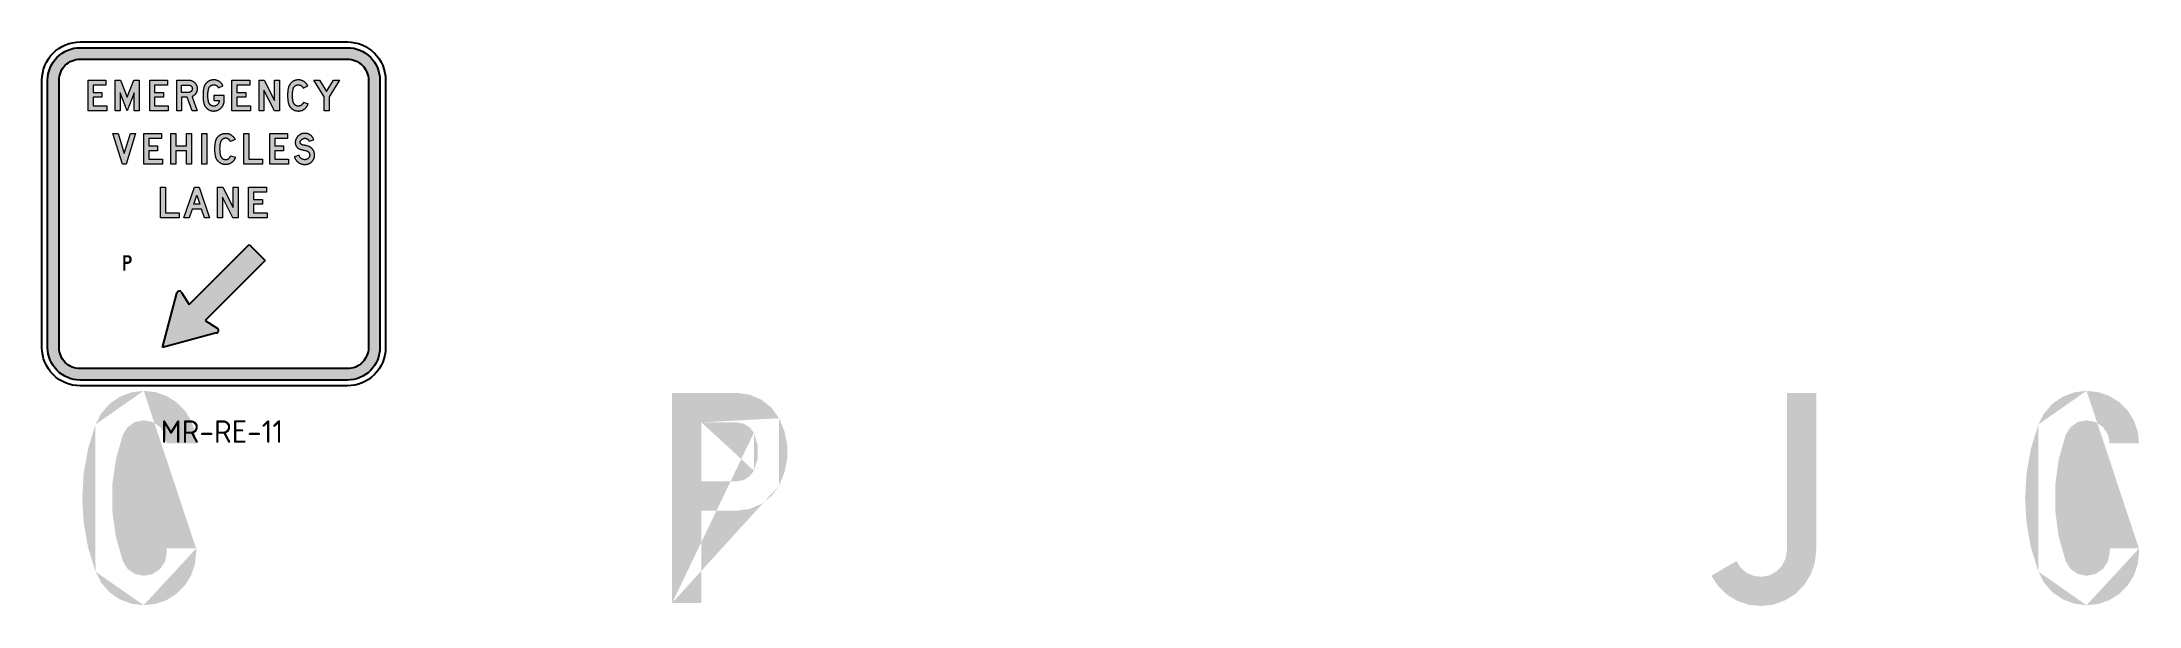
# Model space of a CAD drawing. Extents: x 214 to 1038, y -1303 to 236.
# Drawn here: x 214 to 763, y 88 to 236 of the extents above.
import ezdxf

# ---------------------------------------------------------------- set-up
doc = ezdxf.new("R2010")
doc.units = 0
doc.linetypes.add('CENTERX2', pattern=[101.6, 63.5, -12.7, 12.7, -12.7])
for name, color, linetype in [('GREEN', 84, 'CONTINUOUS'), ('L25', 1, 'CONTINUOUS'), ('L35', 3, 'CONTINUOUS'), ('TBLK25', 1, 'CONTINUOUS')]:
    doc.layers.add(name, color=color, linetype=linetype)
doc.styles.add('ISO', font='iso3098b.shx')

msp = doc.modelspace()

# ---------------------------------------------------------------- texts
at = {"layer": 'L25', "insert": (245.17, 136.59), "char_height": 5.892, "attachment_point": 1, "style": 'ISO'}
msp.add_mtext_dynamic_manual_height_columns('MR-RE-11', width=56.22, gutter_width=9, heights=[0], dxfattribs=at)

# ---------------------------------------------------------------- hatches: boundary and pattern name
at = {"layer": 'GREEN'}
h = msp.add_hatch(color=256, dxfattribs=at)
h.paths.add_polyline_path([(254.47, 101.95), (254.44, 101.95)], flags=16)
edge = h.paths.add_edge_path()
edge.add_line((246.76, 103.05), (254.47, 103.05))
edge.add_line((254.47, 103.05), (254.47, 101.95))
edge.add_line((254.13, 98.88), (254.47, 101.95))
edge.add_line((254.13, 98.88), (253.13, 95.97))
edge.add_line((253.13, 95.97), (251.48, 93.36))
edge.add_line((251.48, 93.36), (249.31, 91.17))
edge.add_line((249.31, 91.17), (246.71, 89.52))
edge.add_line((246.71, 89.52), (243.8, 88.52))
edge.add_line((243.8, 88.52), (240.73, 88.18))
edge.add_line((240.73, 88.18), (237.48, 88.59))
edge.add_line((237.48, 88.59), (234.41, 89.75))
edge.add_line((234.41, 89.75), (231.73, 91.61))
edge.add_line((231.73, 91.61), (229.59, 94.08))
edge.add_line((229.59, 94.08), (228.1, 97))
edge.add_line((228.1, 97), (226.17, 103.26))
edge.add_line((226.17, 103.26), (225.01, 109.71))
edge.add_line((225.01, 109.71), (224.62, 116.25))
edge.add_line((224.62, 116.25), (225.01, 122.77))
edge.add_line((225.01, 122.77), (226.17, 129.22))
edge.add_line((226.17, 129.22), (228.1, 135.48))
edge.add_line((228.1, 135.48), (229.59, 138.39))
edge.add_line((229.59, 138.39), (231.73, 140.87))
edge.add_line((231.73, 140.87), (234.41, 142.72))
edge.add_line((234.41, 142.72), (237.48, 143.91))
edge.add_line((237.48, 143.91), (240.73, 144.3))
edge.add_line((240.73, 144.3), (243.8, 143.96))
edge.add_line((243.8, 143.96), (246.71, 142.96))
edge.add_line((246.71, 142.96), (249.31, 141.31))
edge.add_line((249.31, 141.31), (251.48, 139.14))
edge.add_line((251.48, 139.14), (253.13, 136.51))
edge.add_line((253.13, 136.51), (254.13, 133.6))
edge.add_line((254.13, 133.6), (254.47, 130.53))
edge.add_line((254.47, 130.53), (246.76, 130.53))
edge.add_line((246.76, 130.53), (246.32, 132.85))
edge.add_line((246.32, 132.85), (245.01, 134.84))
edge.add_line((245.01, 134.84), (243.05, 136.15))
edge.add_line((243.05, 136.15), (240.73, 136.59))
edge.add_line((240.73, 136.59), (238.41, 136.13))
edge.add_line((238.41, 136.13), (236.48, 134.76))
edge.add_line((236.48, 134.76), (235.24, 132.75))
edge.add_line((235.24, 132.75), (233.41, 126.28))
edge.add_line((233.41, 126.28), (232.48, 119.6))
edge.add_line((232.48, 119.6), (232.48, 112.88))
edge.add_line((232.48, 112.88), (233.41, 106.23))
edge.add_line((233.41, 106.23), (235.24, 99.76))
edge.add_line((235.24, 99.76), (236.48, 97.72))
edge.add_line((236.48, 97.72), (238.41, 96.38))
edge.add_line((238.41, 96.38), (240.73, 95.89))
edge.add_line((240.73, 95.89), (243.05, 96.35))
edge.add_line((243.05, 96.35), (245.01, 97.67))
edge.add_line((245.01, 97.67), (246.32, 99.63))
edge.add_line((246.32, 99.63), (246.76, 101.95))
edge.add_line((246.76, 101.95), (246.76, 103.05))
edge = h.paths.add_edge_path(flags=16)
edge.add_line((254.47, 103.05), (254.44, 103.05))
edge.add_line((240.73, 144.3), (240.7, 144.3))
edge.add_line((228.1, 135.48), (228.07, 135.48))
edge.add_line((228.1, 97), (228.07, 97))
edge.add_line((240.73, 88.18), (240.7, 88.18))
h = msp.add_hatch(color=256, dxfattribs=at)
h.paths.add_polyline_path([(396.13, 136.05), (396.1, 136.05)], flags=16)
edge = h.paths.add_edge_path(flags=17)
edge.add_line((386.77, 120.63), (386.77, 136.05))
edge.add_line((386.77, 136.05), (396.13, 136.05))
edge.add_line((397.88, 135.69), (396.13, 136.05))
edge.add_line((397.88, 135.69), (399.43, 134.73))
edge.add_line((399.43, 134.73), (400.51, 133.29))
edge.add_line((400.51, 133.29), (401.52, 130.04))
edge.add_line((401.52, 130.04), (401.52, 126.64))
edge.add_line((401.52, 126.64), (400.51, 123.39))
edge.add_line((400.51, 123.39), (399.43, 121.95))
edge.add_line((399.43, 121.95), (397.88, 120.99))
edge.add_line((397.88, 120.99), (396.13, 120.63))
edge.add_line((396.13, 120.63), (386.77, 120.63))
h.paths.add_polyline_path([(396.1, 143.73), (396.13, 143.73)], flags=16)
edge = h.paths.add_edge_path()
edge.add_line((386.77, 88.75), (379.09, 88.75))
edge.add_line((379.09, 88.75), (379.09, 143.73))
edge.add_line((379.09, 143.73), (396.13, 143.73))
edge.add_line((399.43, 143.29), (396.13, 143.73))
edge.add_line((399.43, 143.29), (402.52, 141.95))
edge.add_line((402.52, 141.95), (405.15, 139.86))
edge.add_line((405.15, 139.86), (407.11, 137.13))
edge.add_line((407.11, 137.13), (408.5, 133.75))
edge.add_line((408.5, 133.75), (409.22, 130.17))
edge.add_line((409.22, 130.17), (409.22, 126.51))
edge.add_line((409.22, 126.51), (408.5, 122.93))
edge.add_line((408.5, 122.93), (407.11, 119.55))
edge.add_line((407.11, 119.55), (405.15, 116.82))
edge.add_line((405.15, 116.82), (402.52, 114.73))
edge.add_line((402.52, 114.73), (399.43, 113.39))
edge.add_line((399.43, 113.39), (396.13, 112.95))
edge.add_line((396.13, 112.95), (386.77, 112.95))
edge.add_line((386.77, 112.95), (386.77, 88.75))
edge = h.paths.add_edge_path()
edge.add_line((386.77, 136.05), (386.75, 136.05))
edge.add_line((400.51, 123.39), (400.49, 123.39))
edge.add_line((400.51, 133.29), (400.49, 133.29))
edge.add_line((379.09, 88.75), (379.07, 88.75))
edge.add_line((407.11, 119.55), (407.08, 119.55))
edge.add_line((407.11, 137.13), (407.08, 137.13))
h = msp.add_hatch(color=256, dxfattribs=at)
h.paths.add_polyline_path([(396.13, 136.05), (396.1, 136.05)], flags=16)
edge = h.paths.add_edge_path(flags=17)
edge.add_line((386.77, 120.63), (386.77, 136.05))
edge.add_line((386.77, 136.05), (396.13, 136.05))
edge.add_line((397.88, 135.69), (396.13, 136.05))
edge.add_line((397.88, 135.69), (399.43, 134.73))
edge.add_line((399.43, 134.73), (400.51, 133.29))
edge.add_line((400.51, 133.29), (401.52, 130.04))
edge.add_line((401.52, 130.04), (401.52, 126.64))
edge.add_line((401.52, 126.64), (400.51, 123.39))
edge.add_line((400.51, 123.39), (399.43, 121.95))
edge.add_line((399.43, 121.95), (397.88, 120.99))
edge.add_line((397.88, 120.99), (396.13, 120.63))
edge.add_line((396.13, 120.63), (386.77, 120.63))
h.paths.add_polyline_path([(396.1, 143.73), (396.13, 143.73)], flags=16)
edge = h.paths.add_edge_path()
edge.add_line((386.77, 88.75), (379.09, 88.75))
edge.add_line((379.09, 88.75), (379.09, 143.73))
edge.add_line((379.09, 143.73), (396.13, 143.73))
edge.add_line((399.43, 143.29), (396.13, 143.73))
edge.add_line((399.43, 143.29), (402.52, 141.95))
edge.add_line((402.52, 141.95), (405.15, 139.86))
edge.add_line((405.15, 139.86), (407.11, 137.13))
edge.add_line((407.11, 137.13), (408.5, 133.75))
edge.add_line((408.5, 133.75), (409.22, 130.17))
edge.add_line((409.22, 130.17), (409.22, 126.51))
edge.add_line((409.22, 126.51), (408.5, 122.93))
edge.add_line((408.5, 122.93), (407.11, 119.55))
edge.add_line((407.11, 119.55), (405.15, 116.82))
edge.add_line((405.15, 116.82), (402.52, 114.73))
edge.add_line((402.52, 114.73), (399.43, 113.39))
edge.add_line((399.43, 113.39), (396.13, 112.95))
edge.add_line((396.13, 112.95), (386.77, 112.95))
edge.add_line((386.77, 112.95), (386.77, 88.75))
edge = h.paths.add_edge_path()
edge.add_line((386.77, 136.05), (386.75, 136.05))
edge.add_line((400.51, 123.39), (400.49, 123.39))
edge.add_line((400.51, 133.29), (400.49, 133.29))
edge.add_line((379.09, 88.75), (379.07, 88.75))
edge.add_line((407.11, 119.55), (407.08, 119.55))
edge.add_line((407.11, 137.13), (407.08, 137.13))
h = msp.add_hatch(color=256, dxfattribs=at)
h.paths.add_polyline_path([(671, 102.49), (670.98, 102.49)], flags=16)
edge = h.paths.add_edge_path()
edge.add_line((671, 143.73), (671, 102.49))
edge.add_line((670.67, 100.45), (671, 102.49))
edge.add_line((670.67, 100.45), (669.77, 98.57))
edge.add_line((669.77, 98.57), (668.32, 97.07))
edge.add_line((668.32, 97.07), (666.52, 96.04))
edge.add_line((666.52, 96.04), (664.48, 95.63))
edge.add_line((664.48, 95.63), (662.42, 95.84))
edge.add_line((662.42, 95.84), (660.51, 96.64))
edge.add_line((660.51, 96.64), (658.91, 97.98))
edge.add_line((658.91, 97.98), (657.81, 99.76))
edge.add_line((657.81, 99.76), (651.21, 95.89))
edge.add_line((651.21, 95.89), (652.99, 93.21))
edge.add_line((652.99, 93.21), (655.3, 90.97))
edge.add_line((655.3, 90.97), (658.06, 89.29))
edge.add_line((658.06, 89.29), (661.13, 88.29))
edge.add_line((661.13, 88.29), (664.35, 87.98))
edge.add_line((664.35, 87.98), (667.55, 88.36))
edge.add_line((667.55, 88.36), (670.56, 89.47))
edge.add_line((670.56, 89.47), (673.3, 91.2))
edge.add_line((673.3, 91.2), (675.56, 93.49))
edge.add_line((675.56, 93.49), (677.27, 96.25))
edge.add_line((677.27, 96.25), (678.32, 99.29))
edge.add_line((678.32, 99.29), (678.68, 102.49))
edge.add_line((678.68, 102.49), (678.68, 143.73))
edge.add_line((678.68, 143.73), (671, 143.73))
edge = h.paths.add_edge_path(flags=16)
edge.add_line((678.68, 102.49), (678.66, 102.49))
edge.add_line((678.68, 102.49), (678.66, 102.49))
edge = h.paths.add_edge_path(flags=16)
edge.add_line((657.81, 99.76), (657.78, 99.76))
h = msp.add_hatch(color=256, dxfattribs=at)
h.paths.add_polyline_path([(763.23, 101.95), (763.2, 101.95)], flags=16)
edge = h.paths.add_edge_path()
edge.add_line((755.55, 103.05), (763.23, 103.05))
edge.add_line((763.23, 103.05), (763.23, 101.95))
edge.add_line((762.89, 98.88), (763.23, 101.95))
edge.add_line((762.89, 98.88), (761.89, 95.97))
edge.add_line((761.89, 95.97), (760.26, 93.36))
edge.add_line((760.26, 93.36), (758.07, 91.17))
edge.add_line((758.07, 91.17), (755.47, 89.52))
edge.add_line((755.47, 89.52), (752.56, 88.52))
edge.add_line((752.56, 88.52), (749.49, 88.18))
edge.add_line((749.49, 88.18), (746.24, 88.59))
edge.add_line((746.24, 88.59), (743.2, 89.75))
edge.add_line((743.2, 89.75), (740.49, 91.61))
edge.add_line((740.49, 91.61), (738.35, 94.08))
edge.add_line((738.35, 94.08), (736.86, 97))
edge.add_line((736.86, 97), (734.93, 103.26))
edge.add_line((734.93, 103.26), (733.77, 109.71))
edge.add_line((733.77, 109.71), (733.38, 116.25))
edge.add_line((733.38, 116.25), (733.77, 122.77))
edge.add_line((733.77, 122.77), (734.93, 129.22))
edge.add_line((734.93, 129.22), (736.86, 135.48))
edge.add_line((736.86, 135.48), (738.35, 138.39))
edge.add_line((738.35, 138.39), (740.49, 140.87))
edge.add_line((740.49, 140.87), (743.2, 142.72))
edge.add_line((743.2, 142.72), (746.24, 143.91))
edge.add_line((746.24, 143.91), (749.49, 144.3))
edge.add_line((749.49, 144.3), (752.56, 143.96))
edge.add_line((752.56, 143.96), (755.47, 142.96))
edge.add_line((755.47, 142.96), (758.07, 141.31))
edge.add_line((758.07, 141.31), (760.26, 139.14))
edge.add_line((760.26, 139.14), (761.89, 136.51))
edge.add_line((761.89, 136.51), (762.89, 133.6))
edge.add_line((762.89, 133.6), (763.23, 130.53))
edge.add_line((763.23, 130.53), (755.55, 130.53))
edge.add_line((755.55, 130.53), (755.08, 132.85))
edge.add_line((755.08, 132.85), (753.77, 134.84))
edge.add_line((753.77, 134.84), (751.81, 136.15))
edge.add_line((751.81, 136.15), (749.49, 136.59))
edge.add_line((749.49, 136.59), (747.17, 136.13))
edge.add_line((747.17, 136.13), (745.24, 134.76))
edge.add_line((745.24, 134.76), (744, 132.75))
edge.add_line((744, 132.75), (742.17, 126.28))
edge.add_line((742.17, 126.28), (741.27, 119.6))
edge.add_line((741.27, 119.6), (741.27, 112.88))
edge.add_line((741.27, 112.88), (742.17, 106.23))
edge.add_line((742.17, 106.23), (744, 99.76))
edge.add_line((744, 99.76), (745.24, 97.72))
edge.add_line((745.24, 97.72), (747.17, 96.38))
edge.add_line((747.17, 96.38), (749.49, 95.89))
edge.add_line((749.49, 95.89), (751.81, 96.35))
edge.add_line((751.81, 96.35), (753.77, 97.67))
edge.add_line((753.77, 97.67), (755.08, 99.63))
edge.add_line((755.08, 99.63), (755.55, 101.95))
edge.add_line((755.55, 101.95), (755.55, 103.05))
edge = h.paths.add_edge_path(flags=16)
edge.add_line((763.23, 103.05), (763.2, 103.05))
edge.add_line((749.49, 144.3), (749.46, 144.3))
edge.add_line((736.86, 135.48), (736.83, 135.48))
edge.add_line((736.86, 97), (736.83, 97))
edge.add_line((749.49, 88.18), (749.46, 88.18))
at = {"layer": 'L25'}
h = msp.add_hatch(color=256, dxfattribs=at)
edge = h.paths.add_edge_path(flags=16)
edge.add_line((218.57, 155.61), (218.57, 225.61))
edge.add_arc((224.07, 225.61), 5.5, 90, 180, ccw=False)
edge.add_line((224.07, 231.11), (294.07, 231.11))
edge.add_arc((294.07, 225.61), 5.5, 0, 90, ccw=False)
edge.add_line((299.57, 225.61), (299.57, 155.61))
edge.add_arc((294.07, 155.61), 5.5, -90, 0, ccw=False)
edge.add_line((294.07, 150.11), (224.07, 150.11))
edge.add_arc((224.07, 155.61), 5.5, 180, 270, ccw=False)
edge = h.paths.add_edge_path()
edge.add_line((215.57, 155.61), (215.57, 225.61))
edge.add_arc((224.07, 225.61), 8.5, 90, 180, ccw=False)
edge.add_line((224.07, 234.11), (294.07, 234.11))
edge.add_arc((294.07, 225.61), 8.5, 0, 90, ccw=False)
edge.add_line((302.57, 225.61), (302.57, 155.61))
edge.add_arc((294.07, 155.61), 8.5, -90, 0, ccw=False)
edge.add_line((294.07, 147.11), (224.07, 147.11))
edge.add_arc((224.07, 155.61), 8.5, 180, 270, ccw=False)
h = msp.add_hatch(color=256, dxfattribs=at)
h.paths.add_polyline_path([(242.29, 225.61), (246.93, 225.61), (246.93, 224.33), (243.57, 224.33), (243.57, 222.41), (245.89, 222.41), (245.89, 221.13), (243.57, 221.13), (243.57, 218.89), (247.17, 218.89), (247.17, 217.61), (242.29, 217.61)])
h.paths.add_polyline_path([(233.28, 225.61), (234.64, 225.61), (236.4, 221.13), (238.16, 225.61), (239.52, 225.61), (239.52, 217.61), (238.24, 217.61), (238.24, 222.25), (236.4, 217.61), (234.57, 222.25), (234.57, 217.61), (233.28, 217.61)])
h.paths.add_polyline_path([(226.19, 225.61), (230.83, 225.61), (230.83, 224.33), (227.47, 224.33), (227.47, 222.41), (229.79, 222.41), (229.79, 221.13), (227.47, 221.13), (227.47, 218.89), (231.07, 218.89), (231.07, 217.61), (226.19, 217.61)])
h.paths.add_polyline_path([(285.27, 225.61), (286.79, 225.61), (288.62, 222.65), (290.46, 225.61), (291.98, 225.61), (289.27, 221.21), (289.27, 217.61), (287.98, 217.61), (287.98, 221.21)])
h.paths.add_polyline_path([(270.93, 225.61), (272.29, 225.61), (275.01, 220.25), (275.01, 225.61), (276.29, 225.61), (276.29, 217.61), (274.93, 217.61), (272.21, 222.97), (272.21, 217.61), (270.93, 217.61)])
h.paths.add_polyline_path([(263.84, 225.61), (268.48, 225.61), (268.48, 224.33), (265.12, 224.33), (265.12, 222.41), (267.44, 222.41), (267.44, 221.13), (265.12, 221.13), (265.12, 218.89), (268.72, 218.89), (268.72, 217.61), (263.84, 217.61)])
h.paths.add_polyline_path([(249.38, 225.61), (252.5, 225.61), (252.58, 225.61), (252.65, 225.6), (252.72, 225.6), (252.8, 225.59), (252.88, 225.58), (252.96, 225.57), (253.03, 225.55), (253.1, 225.53), (253.18, 225.5), (253.25, 225.48), (253.32, 225.46), (253.39, 225.43), (253.46, 225.39), (253.53, 225.36), (253.6, 225.32), (253.66, 225.29), (253.73, 225.25), (253.8, 225.2), (253.85, 225.15), (253.91, 225.11), (253.97, 225.06), (254.03, 225.01), (254.08, 224.96), (254.14, 224.9), (254.19, 224.85), (254.24, 224.78), (254.29, 224.73), (254.33, 224.66), (254.38, 224.6), (254.41, 224.54), (254.45, 224.47), (254.49, 224.41), (254.52, 224.34), (254.55, 224.27), (254.59, 224.2), (254.61, 224.12), (254.64, 224.05), (254.66, 223.97), (254.68, 223.9), (254.69, 223.82), (254.71, 223.75), (254.72, 223.68), (254.73, 223.6), (254.73, 223.52), (254.73, 223.45), (254.73, 223.37), (254.73, 223.29), (254.73, 223.22), (254.73, 223.14), (254.72, 223.06), (254.71, 222.98), (254.69, 222.91), (254.67, 222.83), (254.66, 222.76), (254.64, 222.68), (254.61, 222.61), (254.58, 222.54), (254.55, 222.47), (254.52, 222.4), (254.49, 222.33), (254.45, 222.26), (254.41, 222.19), (254.37, 222.12), (254.33, 222.06), (254.28, 222), (254.23, 221.94), (254.18, 221.88), (254.13, 221.82), (254.08, 221.77), (254.02, 221.71), (253.96, 221.66), (253.91, 221.61), (253.84, 221.56), (253.78, 221.51), (253.72, 221.47), (253.66, 221.43), (253.59, 221.4), (253.52, 221.35), (253.45, 221.32), (253.38, 221.29), (254.73, 217.61), (253.38, 217.61), (252.1, 221.13), (250.66, 221.13), (250.66, 217.61), (249.38, 217.61)])
h.paths.add_polyline_path([(252.5, 222.41), (250.66, 222.41), (250.66, 224.33), (252.5, 224.33), (252.55, 224.33), (252.6, 224.32), (252.65, 224.32), (252.7, 224.31), (252.75, 224.3), (252.79, 224.29), (252.84, 224.27), (252.89, 224.24), (252.93, 224.22), (252.98, 224.2), (253.03, 224.17), (253.06, 224.15), (253.1, 224.12), (253.14, 224.08), (253.18, 224.05), (253.21, 224.01), (253.24, 223.97), (253.28, 223.94), (253.31, 223.89), (253.33, 223.85), (253.35, 223.8), (253.38, 223.76), (253.4, 223.71), (253.41, 223.66), (253.42, 223.62), (253.44, 223.57), (253.45, 223.52), (253.45, 223.47), (253.46, 223.42), (253.46, 223.37), (253.46, 223.32), (253.45, 223.27), (253.45, 223.22), (253.44, 223.17), (253.42, 223.12), (253.41, 223.08), (253.4, 223.03), (253.38, 222.98), (253.35, 222.94), (253.33, 222.89), (253.31, 222.84), (253.28, 222.8), (253.24, 222.76), (253.21, 222.73), (253.18, 222.69), (253.14, 222.66), (253.1, 222.62), (253.06, 222.59), (253.03, 222.56), (252.98, 222.54), (252.93, 222.52), (252.89, 222.49), (252.84, 222.47), (252.79, 222.45), (252.75, 222.44), (252.7, 222.43), (252.65, 222.42), (252.6, 222.42), (252.55, 222.41)], flags=16)
h.paths.add_polyline_path([(260.27, 223.61), (261.47, 224.09), (261.44, 224.16), (261.41, 224.23), (261.38, 224.3), (261.36, 224.37), (261.32, 224.43), (261.28, 224.5), (261.24, 224.57), (261.2, 224.63), (261.16, 224.69), (261.11, 224.75), (261.06, 224.8), (261.01, 224.86), (260.96, 224.92), (260.91, 224.97), (260.84, 225.03), (260.78, 225.08), (260.71, 225.13), (260.65, 225.18), (260.58, 225.23), (260.51, 225.27), (260.43, 225.32), (260.36, 225.36), (260.28, 225.4), (260.21, 225.43), (260.13, 225.47), (260.05, 225.5), (259.98, 225.53), (259.9, 225.56), (259.82, 225.58), (259.74, 225.61), (259.65, 225.62), (259.57, 225.64), (259.49, 225.66), (259.4, 225.67), (259.32, 225.68), (259.23, 225.69), (259.15, 225.69), (259.07, 225.69), (258.98, 225.69), (258.9, 225.69), (258.81, 225.68), (258.73, 225.67), (258.65, 225.66), (258.56, 225.64), (258.49, 225.62), (258.4, 225.61), (258.32, 225.58), (258.24, 225.56), (258.16, 225.53), (258.08, 225.5), (258, 225.47), (257.93, 225.43), (257.85, 225.4), (257.78, 225.36), (257.7, 225.32), (257.63, 225.27), (257.56, 225.23), (257.49, 225.18), (257.42, 225.13), (257.36, 225.08), (257.3, 225.03), (257.23, 224.97), (257.17, 224.91), (257.11, 224.85), (257.06, 224.79), (257, 224.73), (256.95, 224.66), (256.9, 224.59), (256.85, 224.52), (256.81, 224.45), (256.76, 224.38), (256.71, 224.31), (256.68, 224.24), (256.64, 224.16), (256.6, 224.09), (256.57, 224.01), (256.54, 223.93), (256.52, 223.85), (256.49, 223.78), (256.47, 223.69), (256.45, 223.61), (256.43, 223.53), (256.4, 223.37), (256.37, 223.22), (256.35, 223.05), (256.33, 222.89), (256.31, 222.73), (256.29, 222.57), (256.28, 222.41), (256.27, 222.25), (256.26, 222.1), (256.25, 221.93), (256.25, 221.77), (256.25, 221.61), (256.25, 221.45), (256.25, 221.29), (256.26, 221.13), (256.27, 220.97), (256.28, 220.81), (256.29, 220.65), (256.31, 220.49), (256.33, 220.32), (256.35, 220.16), (256.37, 220.01), (256.4, 219.85), (256.43, 219.69), (256.45, 219.61), (256.47, 219.53), (256.49, 219.44), (256.52, 219.37), (256.54, 219.29), (256.57, 219.21), (256.6, 219.13), (256.64, 219.06), (256.68, 218.98), (256.71, 218.9), (256.76, 218.83), (256.81, 218.76), (256.85, 218.69), (256.9, 218.62), (256.95, 218.56), (257, 218.49), (257.06, 218.43), (257.11, 218.36), (257.17, 218.31), (257.23, 218.25), (257.3, 218.2), (257.36, 218.14), (257.42, 218.08), (257.49, 218.04), (257.56, 217.99), (257.63, 217.94), (257.7, 217.9), (257.78, 217.86), (257.85, 217.82), (257.93, 217.78), (258, 217.75), (258.08, 217.71), (258.16, 217.69), (258.24, 217.66), (258.32, 217.64), (258.4, 217.62), (258.49, 217.59), (258.56, 217.57), (258.65, 217.56), (258.73, 217.55), (258.81, 217.54), (258.9, 217.54), (258.98, 217.53), (259.07, 217.53), (259.15, 217.53), (259.23, 217.54), (259.32, 217.54), (259.4, 217.55), (259.49, 217.56), (259.57, 217.57), (259.65, 217.59), (259.74, 217.62), (259.82, 217.64), (259.9, 217.66), (259.98, 217.69), (260.05, 217.71), (260.13, 217.75), (260.21, 217.78), (260.28, 217.82), (260.36, 217.86), (260.43, 217.9), (260.51, 217.94), (260.58, 217.99), (260.65, 218.04), (260.71, 218.08), (260.78, 218.14), (260.84, 218.2), (260.91, 218.25), (260.97, 218.31), (261.03, 218.37), (261.09, 218.43), (261.15, 218.5), (261.2, 218.57), (261.26, 218.64), (261.31, 218.71), (261.36, 218.78), (261.4, 218.86), (261.45, 218.93), (261.49, 219.01), (261.52, 219.09), (261.56, 219.17), (261.59, 219.25), (261.63, 219.33), (261.66, 219.41), (261.68, 219.5), (261.71, 219.58), (261.73, 219.67), (261.75, 219.75), (261.76, 219.83), (261.78, 219.93), (261.79, 220.01), (261.79, 221.61), (259.07, 221.61), (259.07, 220.33), (260.51, 220.33), (260.5, 220.26), (260.5, 220.2), (260.49, 220.14), (260.48, 220.07), (260.47, 220), (260.45, 219.94), (260.43, 219.88), (260.41, 219.81), (260.38, 219.76), (260.36, 219.69), (260.33, 219.64), (260.3, 219.58), (260.27, 219.52), (260.24, 219.46), (260.19, 219.41), (260.16, 219.36), (260.12, 219.31), (260.07, 219.26), (260.03, 219.21), (259.98, 219.17), (259.94, 219.13), (259.89, 219.09), (259.84, 219.06), (259.79, 219.02), (259.75, 218.99), (259.7, 218.97), (259.64, 218.94), (259.58, 218.92), (259.54, 218.9), (259.48, 218.88), (259.42, 218.85), (259.36, 218.84), (259.3, 218.83), (259.25, 218.82), (259.19, 218.81), (259.13, 218.81), (259.07, 218.81), (259.01, 218.81), (258.95, 218.81), (258.89, 218.82), (258.84, 218.83), (258.77, 218.84), (258.72, 218.85), (258.66, 218.88), (258.6, 218.9), (258.55, 218.92), (258.49, 218.94), (258.44, 218.97), (258.39, 218.99), (258.34, 219.02), (258.29, 219.06), (258.24, 219.09), (258.2, 219.13), (258.15, 219.17), (258.11, 219.21), (258.07, 219.25), (258.02, 219.3), (257.98, 219.35), (257.95, 219.41), (257.9, 219.46), (257.88, 219.51), (257.84, 219.57), (257.81, 219.62), (257.79, 219.69), (257.76, 219.74), (257.74, 219.81), (257.72, 219.87), (257.71, 219.93), (257.68, 220.06), (257.65, 220.19), (257.62, 220.32), (257.6, 220.46), (257.58, 220.6), (257.56, 220.73), (257.55, 220.86), (257.53, 221), (257.53, 221.14), (257.52, 221.27), (257.51, 221.41), (257.51, 221.54), (257.51, 221.68), (257.51, 221.82), (257.52, 221.95), (257.53, 222.08), (257.53, 222.22), (257.55, 222.35), (257.56, 222.49), (257.58, 222.62), (257.6, 222.76), (257.62, 222.89), (257.65, 223.03), (257.68, 223.16), (257.71, 223.29), (257.72, 223.35), (257.74, 223.41), (257.76, 223.47), (257.79, 223.53), (257.81, 223.59), (257.84, 223.65), (257.88, 223.71), (257.9, 223.76), (257.95, 223.81), (257.98, 223.87), (258.02, 223.92), (258.07, 223.96), (258.11, 224.01), (258.15, 224.05), (258.2, 224.09), (258.24, 224.13), (258.29, 224.16), (258.34, 224.2), (258.39, 224.22), (258.44, 224.25), (258.49, 224.28), (258.55, 224.3), (258.6, 224.33), (258.66, 224.34), (258.72, 224.36), (258.77, 224.38), (258.84, 224.38), (258.89, 224.4), (258.95, 224.41), (259.01, 224.41), (259.07, 224.41), (259.13, 224.41), (259.19, 224.41), (259.25, 224.4), (259.3, 224.38), (259.36, 224.38), (259.42, 224.36), (259.48, 224.34), (259.54, 224.33), (259.58, 224.3), (259.64, 224.28), (259.7, 224.25), (259.75, 224.22), (259.79, 224.2), (259.84, 224.16), (259.89, 224.13), (259.94, 224.09), (259.98, 224.05), (260.03, 224.01), (260.06, 223.97), (260.1, 223.93), (260.13, 223.89), (260.16, 223.85), (260.19, 223.8), (260.21, 223.75), (260.23, 223.71), (260.25, 223.66)])
h.paths.add_polyline_path([(282.5, 223.53), (283.69, 224.09), (283.66, 224.17), (283.62, 224.25), (283.57, 224.33), (283.52, 224.41), (283.47, 224.48), (283.42, 224.56), (283.36, 224.63), (283.31, 224.71), (283.25, 224.77), (283.18, 224.84), (283.12, 224.9), (283.06, 224.97), (282.99, 225.03), (282.93, 225.08), (282.86, 225.13), (282.8, 225.18), (282.73, 225.23), (282.66, 225.27), (282.58, 225.32), (282.51, 225.36), (282.43, 225.4), (282.36, 225.43), (282.28, 225.47), (282.2, 225.5), (282.12, 225.53), (282.05, 225.56), (281.96, 225.58), (281.89, 225.61), (281.8, 225.62), (281.72, 225.64), (281.63, 225.66), (281.55, 225.67), (281.47, 225.68), (281.38, 225.69), (281.3, 225.69), (281.21, 225.69), (281.13, 225.69), (281.05, 225.69), (280.96, 225.68), (280.88, 225.67), (280.79, 225.66), (280.72, 225.64), (280.63, 225.62), (280.55, 225.61), (280.47, 225.58), (280.39, 225.56), (280.31, 225.53), (280.23, 225.5), (280.15, 225.47), (280.07, 225.43), (280, 225.4), (279.93, 225.36), (279.85, 225.32), (279.78, 225.27), (279.71, 225.23), (279.64, 225.18), (279.57, 225.13), (279.51, 225.08), (279.44, 225.03), (279.38, 224.97), (279.32, 224.91), (279.26, 224.85), (279.21, 224.79), (279.15, 224.73), (279.09, 224.66), (279.04, 224.59), (279, 224.52), (278.95, 224.45), (278.9, 224.38), (278.86, 224.31), (278.83, 224.24), (278.79, 224.16), (278.75, 224.09), (278.72, 224.01), (278.69, 223.93), (278.67, 223.85), (278.64, 223.78), (278.62, 223.69), (278.6, 223.61), (278.58, 223.53), (278.55, 223.37), (278.52, 223.22), (278.5, 223.05), (278.48, 222.89), (278.46, 222.73), (278.44, 222.57), (278.43, 222.41), (278.41, 222.25), (278.41, 222.1), (278.4, 221.93), (278.4, 221.77), (278.39, 221.61), (278.4, 221.45), (278.4, 221.29), (278.41, 221.13), (278.41, 220.97), (278.43, 220.81), (278.44, 220.65), (278.46, 220.49), (278.48, 220.32), (278.5, 220.16), (278.52, 220.01), (278.55, 219.85), (278.58, 219.69), (278.6, 219.61), (278.62, 219.53), (278.64, 219.44), (278.67, 219.37), (278.69, 219.29), (278.72, 219.21), (278.75, 219.13), (278.79, 219.06), (278.83, 218.98), (278.86, 218.9), (278.9, 218.83), (278.95, 218.76), (279, 218.69), (279.04, 218.62), (279.09, 218.56), (279.15, 218.49), (279.21, 218.43), (279.26, 218.36), (279.32, 218.31), (279.38, 218.25), (279.44, 218.2), (279.51, 218.14), (279.57, 218.08), (279.64, 218.04), (279.71, 217.99), (279.78, 217.94), (279.85, 217.9), (279.93, 217.86), (280, 217.82), (280.07, 217.78), (280.15, 217.75), (280.23, 217.71), (280.31, 217.69), (280.39, 217.66), (280.47, 217.64), (280.55, 217.62), (280.63, 217.59), (280.72, 217.57), (280.79, 217.56), (280.88, 217.55), (280.96, 217.54), (281.05, 217.54), (281.13, 217.53), (281.21, 217.53), (281.3, 217.53), (281.38, 217.54), (281.47, 217.54), (281.55, 217.55), (281.63, 217.56), (281.72, 217.57), (281.8, 217.59), (281.89, 217.62), (281.96, 217.64), (282.05, 217.66), (282.12, 217.69), (282.2, 217.71), (282.28, 217.75), (282.36, 217.78), (282.43, 217.82), (282.51, 217.86), (282.58, 217.9), (282.66, 217.94), (282.73, 217.99), (282.8, 218.04), (282.86, 218.08), (282.93, 218.14), (282.99, 218.2), (283.06, 218.25), (283.11, 218.3), (283.17, 218.36), (283.22, 218.42), (283.27, 218.48), (283.32, 218.54), (283.37, 218.6), (283.41, 218.67), (283.46, 218.73), (283.5, 218.8), (283.54, 218.87), (283.57, 218.94), (283.61, 219.01), (283.64, 219.08), (283.68, 219.15), (283.71, 219.23), (283.73, 219.3), (283.76, 219.37), (283.78, 219.45), (282.5, 219.77), (282.48, 219.72), (282.46, 219.67), (282.45, 219.62), (282.43, 219.56), (282.4, 219.52), (282.38, 219.47), (282.35, 219.42), (282.31, 219.38), (282.29, 219.33), (282.25, 219.29), (282.22, 219.25), (282.17, 219.21), (282.13, 219.17), (282.09, 219.13), (282.04, 219.09), (281.99, 219.06), (281.94, 219.02), (281.89, 218.99), (281.84, 218.97), (281.79, 218.94), (281.73, 218.92), (281.68, 218.9), (281.63, 218.88), (281.56, 218.85), (281.51, 218.84), (281.45, 218.83), (281.4, 218.82), (281.33, 218.81), (281.28, 218.81), (281.21, 218.81), (281.16, 218.81), (281.1, 218.81), (281.04, 218.82), (280.98, 218.83), (280.92, 218.84), (280.86, 218.85), (280.81, 218.88), (280.75, 218.9), (280.7, 218.92), (280.64, 218.94), (280.59, 218.97), (280.54, 218.99), (280.49, 219.02), (280.44, 219.06), (280.39, 219.09), (280.35, 219.13), (280.3, 219.17), (280.26, 219.21), (280.21, 219.25), (280.17, 219.3), (280.13, 219.35), (280.09, 219.41), (280.05, 219.46), (280.02, 219.51), (279.99, 219.57), (279.96, 219.62), (279.93, 219.69), (279.91, 219.74), (279.89, 219.81), (279.87, 219.87), (279.86, 219.93), (279.83, 220.06), (279.8, 220.19), (279.77, 220.32), (279.75, 220.46), (279.73, 220.6), (279.71, 220.73), (279.7, 220.86), (279.68, 221), (279.67, 221.14), (279.67, 221.27), (279.66, 221.41), (279.66, 221.54), (279.66, 221.68), (279.66, 221.82), (279.67, 221.95), (279.67, 222.08), (279.68, 222.22), (279.7, 222.35), (279.71, 222.49), (279.73, 222.62), (279.75, 222.76), (279.77, 222.89), (279.8, 223.03), (279.83, 223.16), (279.86, 223.29), (279.87, 223.35), (279.89, 223.41), (279.91, 223.47), (279.93, 223.53), (279.96, 223.59), (279.99, 223.65), (280.02, 223.71), (280.05, 223.76), (280.09, 223.81), (280.13, 223.87), (280.17, 223.92), (280.21, 223.96), (280.26, 224.01), (280.3, 224.05), (280.35, 224.09), (280.39, 224.13), (280.44, 224.16), (280.49, 224.2), (280.54, 224.22), (280.59, 224.25), (280.64, 224.28), (280.7, 224.3), (280.75, 224.33), (280.81, 224.34), (280.86, 224.36), (280.92, 224.38), (280.98, 224.38), (281.04, 224.4), (281.1, 224.41), (281.16, 224.41), (281.21, 224.41), (281.28, 224.41), (281.33, 224.41), (281.4, 224.4), (281.45, 224.38), (281.51, 224.38), (281.56, 224.36), (281.63, 224.34), (281.68, 224.33), (281.73, 224.3), (281.79, 224.28), (281.84, 224.25), (281.89, 224.22), (281.94, 224.2), (281.99, 224.16), (282.04, 224.13), (282.09, 224.09), (282.13, 224.05), (282.17, 224.01), (282.22, 223.96), (282.26, 223.92), (282.3, 223.87), (282.34, 223.81), (282.38, 223.75), (282.41, 223.71), (282.44, 223.64), (282.47, 223.59)])
h = msp.add_hatch(color=256, dxfattribs=at)
h.paths.add_polyline_path([(273.74, 211.61), (278.37, 211.61), (278.37, 210.33), (275.02, 210.33), (275.02, 208.41), (277.34, 208.41), (277.34, 207.13), (275.02, 207.13), (275.02, 204.89), (278.62, 204.89), (278.62, 203.61), (273.74, 203.61)])
h.paths.add_polyline_path([(266.95, 211.61), (268.22, 211.61), (268.22, 204.89), (271.82, 204.89), (271.82, 203.61), (266.95, 203.61)])
h.paths.add_polyline_path([(255.97, 211.61), (257.25, 211.61), (257.25, 203.61), (255.97, 203.61)])
h.paths.add_polyline_path([(247.84, 211.61), (249.12, 211.61), (249.12, 208.41), (251.92, 208.41), (251.92, 211.61), (253.2, 211.61), (253.2, 203.61), (251.92, 203.61), (251.92, 207.13), (249.12, 207.13), (249.12, 203.61), (247.84, 203.61)])
h.paths.add_polyline_path([(240.75, 211.61), (245.39, 211.61), (245.39, 210.33), (242.03, 210.33), (242.03, 208.41), (244.35, 208.41), (244.35, 207.13), (242.03, 207.13), (242.03, 204.89), (245.63, 204.89), (245.63, 203.61), (240.75, 203.61)])
h.paths.add_polyline_path([(232.67, 211.61), (234.03, 211.61), (235.62, 206.41), (237.23, 211.61), (238.58, 211.61), (236.11, 203.61), (235.15, 203.61)])
h.paths.add_polyline_path([(282.91, 211.69), (282.82, 211.69), (282.75, 211.69), (282.66, 211.68), (282.59, 211.67), (282.5, 211.66), (282.43, 211.64), (282.34, 211.63), (282.26, 211.61), (282.19, 211.59), (282.11, 211.56), (282.03, 211.53), (281.96, 211.5), (281.88, 211.48), (281.8, 211.44), (281.73, 211.4), (281.66, 211.36), (281.59, 211.32), (281.52, 211.27), (281.45, 211.23), (281.39, 211.18), (281.33, 211.13), (281.26, 211.08), (281.2, 211.02), (281.14, 210.97), (281.09, 210.91), (281.03, 210.85), (280.98, 210.78), (280.93, 210.72), (280.88, 210.66), (280.83, 210.59), (280.79, 210.52), (280.75, 210.45), (280.7, 210.38), (280.67, 210.31), (280.63, 210.24), (280.6, 210.16), (280.57, 210.08), (280.54, 210.01), (280.51, 209.93), (280.49, 209.85), (280.47, 209.77), (280.46, 209.69), (280.44, 209.61), (280.43, 209.53), (280.42, 209.46), (280.42, 209.39), (280.42, 209.32), (280.42, 209.25), (280.42, 209.18), (280.42, 209.11), (280.43, 209.05), (280.44, 208.98), (280.45, 208.91), (280.47, 208.84), (280.49, 208.77), (280.51, 208.7), (280.53, 208.64), (280.56, 208.57), (280.58, 208.51), (280.61, 208.45), (280.64, 208.39), (280.68, 208.33), (280.72, 208.26), (280.75, 208.21), (280.79, 208.15), (280.84, 208.1), (280.89, 208.05), (280.93, 208), (280.98, 207.95), (281.03, 207.9), (281.08, 207.85), (281.14, 207.81), (281.19, 207.77), (281.25, 207.72), (281.31, 207.69), (281.37, 207.65), (281.43, 207.63), (281.49, 207.59), (281.56, 207.56), (281.62, 207.54), (281.68, 207.51), (281.75, 207.5), (281.82, 207.48), (281.88, 207.47), (281.95, 207.45), (282.1, 207.42), (282.24, 207.4), (282.38, 207.36), (282.52, 207.33), (282.67, 207.29), (282.88, 207.23), (283.1, 207.18), (283.31, 207.13), (283.36, 207.12), (283.41, 207.1), (283.47, 207.08), (283.52, 207.06), (283.57, 207.04), (283.62, 207.01), (283.67, 206.98), (283.71, 206.95), (283.75, 206.92), (283.8, 206.88), (283.83, 206.85), (283.88, 206.81), (283.91, 206.77), (283.95, 206.72), (283.98, 206.68), (284.01, 206.64), (284.04, 206.59), (284.06, 206.54), (284.09, 206.49), (284.11, 206.44), (284.13, 206.39), (284.15, 206.34), (284.16, 206.29), (284.18, 206.23), (284.18, 206.18), (284.19, 206.12), (284.2, 206.07), (284.2, 206.02), (284.2, 205.96), (284.2, 205.9), (284.19, 205.85), (284.18, 205.79), (284.17, 205.74), (284.16, 205.69), (284.14, 205.63), (284.12, 205.58), (284.1, 205.53), (284.08, 205.48), (284.05, 205.42), (284.02, 205.37), (283.99, 205.33), (283.96, 205.28), (283.92, 205.24), (283.88, 205.2), (283.85, 205.16), (283.81, 205.11), (283.76, 205.08), (283.72, 205.04), (283.67, 205.01), (283.62, 204.98), (283.57, 204.95), (283.53, 204.92), (283.48, 204.9), (283.42, 204.88), (283.37, 204.86), (283.32, 204.85), (283.26, 204.83), (283.2, 204.82), (283.15, 204.81), (283.08, 204.81), (283.02, 204.8), (282.96, 204.8), (282.89, 204.8), (282.83, 204.8), (282.77, 204.81), (282.71, 204.81), (282.65, 204.82), (282.59, 204.83), (282.52, 204.85), (282.46, 204.87), (282.4, 204.89), (282.34, 204.91), (282.29, 204.93), (282.23, 204.96), (282.17, 204.99), (282.12, 205.02), (282.06, 205.05), (282.01, 205.09), (281.96, 205.13), (281.91, 205.17), (281.87, 205.21), (281.82, 205.25), (281.77, 205.3), (281.73, 205.34), (281.69, 205.39), (281.66, 205.44), (281.62, 205.49), (281.59, 205.55), (281.55, 205.6), (281.52, 205.66), (281.49, 205.72), (281.47, 205.77), (281.45, 205.83), (281.42, 205.89), (281.4, 205.95), (281.39, 206.01), (280.19, 205.53), (280.22, 205.45), (280.25, 205.37), (280.28, 205.29), (280.31, 205.21), (280.35, 205.13), (280.39, 205.06), (280.42, 204.99), (280.47, 204.91), (280.51, 204.84), (280.56, 204.77), (280.61, 204.7), (280.66, 204.63), (280.72, 204.56), (280.77, 204.5), (280.83, 204.43), (280.89, 204.37), (280.95, 204.32), (281.01, 204.26), (281.07, 204.2), (281.14, 204.15), (281.21, 204.1), (281.28, 204.05), (281.35, 204), (281.42, 203.95), (281.49, 203.91), (281.56, 203.87), (281.64, 203.83), (281.72, 203.79), (281.8, 203.76), (281.88, 203.73), (281.96, 203.7), (282.03, 203.67), (282.12, 203.64), (282.2, 203.62), (282.29, 203.6), (282.37, 203.59), (282.45, 203.57), (282.54, 203.56), (282.62, 203.55), (282.71, 203.55), (282.79, 203.54), (282.87, 203.54), (282.96, 203.54), (283.04, 203.54), (283.13, 203.55), (283.22, 203.55), (283.3, 203.57), (283.39, 203.58), (283.47, 203.59), (283.55, 203.61), (283.63, 203.63), (283.71, 203.65), (283.78, 203.68), (283.86, 203.7), (283.94, 203.73), (284.01, 203.76), (284.09, 203.8), (284.16, 203.83), (284.23, 203.87), (284.3, 203.92), (284.37, 203.96), (284.44, 204), (284.5, 204.05), (284.56, 204.1), (284.62, 204.15), (284.69, 204.21), (284.74, 204.27), (284.8, 204.32), (284.86, 204.38), (284.91, 204.44), (284.96, 204.5), (285.01, 204.57), (285.06, 204.64), (285.1, 204.71), (285.14, 204.78), (285.18, 204.85), (285.22, 204.92), (285.25, 204.99), (285.29, 205.06), (285.32, 205.14), (285.35, 205.22), (285.37, 205.3), (285.39, 205.37), (285.42, 205.45), (285.43, 205.53), (285.44, 205.61), (285.46, 205.69), (285.47, 205.77), (285.48, 205.85), (285.48, 205.93), (285.48, 206.01), (285.48, 206.09), (285.48, 206.16), (285.47, 206.24), (285.46, 206.32), (285.45, 206.4), (285.44, 206.48), (285.42, 206.56), (285.4, 206.63), (285.38, 206.71), (285.36, 206.78), (285.33, 206.86), (285.3, 206.93), (285.27, 207), (285.24, 207.07), (285.21, 207.14), (285.16, 207.21), (285.12, 207.28), (285.08, 207.35), (285.04, 207.42), (284.99, 207.48), (284.95, 207.54), (284.89, 207.6), (284.84, 207.66), (284.79, 207.72), (284.73, 207.77), (284.67, 207.82), (284.61, 207.88), (284.55, 207.93), (284.49, 207.98), (284.42, 208.02), (284.36, 208.06), (284.29, 208.1), (284.23, 208.14), (284.16, 208.18), (284.09, 208.21), (284.01, 208.25), (283.94, 208.28), (283.86, 208.31), (283.79, 208.33), (283.67, 208.37), (283.55, 208.4), (283.42, 208.43), (283.3, 208.47), (283.18, 208.49), (283.05, 208.52), (282.92, 208.54), (282.8, 208.56), (282.67, 208.57), (282.6, 208.58), (282.52, 208.59), (282.45, 208.61), (282.38, 208.63), (282.31, 208.65), (282.24, 208.68), (282.17, 208.7), (282.11, 208.73), (282.08, 208.75), (282.03, 208.77), (282, 208.8), (281.97, 208.82), (281.94, 208.84), (281.91, 208.87), (281.88, 208.91), (281.85, 208.94), (281.82, 208.97), (281.8, 209.01), (281.78, 209.05), (281.77, 209.08), (281.75, 209.12), (281.73, 209.16), (281.73, 209.2), (281.72, 209.24), (281.71, 209.29), (281.7, 209.33), (281.7, 209.37), (281.71, 209.41), (281.71, 209.45), (281.72, 209.5), (281.73, 209.54), (281.74, 209.57), (281.75, 209.61), (281.77, 209.66), (281.79, 209.69), (281.82, 209.74), (281.85, 209.8), (281.89, 209.85), (281.92, 209.89), (281.96, 209.94), (282, 209.99), (282.04, 210.03), (282.09, 210.07), (282.13, 210.1), (282.18, 210.15), (282.23, 210.18), (282.28, 210.21), (282.33, 210.24), (282.39, 210.27), (282.44, 210.29), (282.5, 210.32), (282.55, 210.34), (282.61, 210.36), (282.67, 210.38), (282.73, 210.38), (282.79, 210.4), (282.85, 210.41), (282.91, 210.41), (282.96, 210.41), (283.01, 210.41), (283.07, 210.41), (283.12, 210.41), (283.18, 210.39), (283.22, 210.38), (283.28, 210.37), (283.33, 210.36), (283.38, 210.34), (283.43, 210.31), (283.48, 210.29), (283.53, 210.27), (283.57, 210.24), (283.61, 210.21), (283.65, 210.17), (283.69, 210.15), (283.74, 210.1), (283.77, 210.07), (283.81, 210.03), (283.84, 209.99), (283.88, 209.94), (283.9, 209.9), (283.93, 209.85), (283.95, 209.81), (283.97, 209.76), (283.99, 209.71), (284.02, 209.66), (284.03, 209.61), (285.23, 210.01), (285.21, 210.08), (285.18, 210.16), (285.16, 210.23), (285.12, 210.3), (285.09, 210.37), (285.06, 210.44), (285.02, 210.51), (284.98, 210.57), (284.94, 210.64), (284.9, 210.71), (284.86, 210.77), (284.81, 210.83), (284.76, 210.89), (284.71, 210.94), (284.65, 211), (284.6, 211.06), (284.54, 211.11), (284.48, 211.15), (284.42, 211.2), (284.36, 211.25), (284.3, 211.29), (284.23, 211.34), (284.17, 211.38), (284.1, 211.41), (284.03, 211.45), (283.96, 211.48), (283.89, 211.52), (283.82, 211.55), (283.74, 211.57), (283.67, 211.6), (283.6, 211.62), (283.53, 211.63), (283.45, 211.65), (283.37, 211.67), (283.29, 211.67), (283.22, 211.68), (283.14, 211.69), (283.06, 211.69), (282.99, 211.69)])
h.paths.add_polyline_path([(264.65, 210.09), (263.45, 209.53), (263.43, 209.59), (263.4, 209.65), (263.36, 209.71), (263.33, 209.76), (263.29, 209.81), (263.26, 209.87), (263.22, 209.92), (263.18, 209.96), (263.13, 210.01), (263.09, 210.05), (263.04, 210.09), (263, 210.13), (262.95, 210.16), (262.9, 210.2), (262.85, 210.22), (262.8, 210.25), (262.75, 210.28), (262.69, 210.31), (262.64, 210.33), (262.58, 210.34), (262.52, 210.36), (262.47, 210.38), (262.41, 210.39), (262.35, 210.4), (262.29, 210.41), (262.23, 210.41), (262.17, 210.41), (262.11, 210.41), (262.06, 210.41), (261.99, 210.4), (261.94, 210.39), (261.88, 210.38), (261.82, 210.36), (261.76, 210.34), (261.71, 210.33), (261.66, 210.31), (261.6, 210.28), (261.54, 210.25), (261.5, 210.22), (261.45, 210.2), (261.4, 210.16), (261.35, 210.13), (261.3, 210.09), (261.26, 210.05), (261.22, 210.01), (261.17, 209.96), (261.12, 209.92), (261.08, 209.87), (261.05, 209.82), (261.01, 209.76), (260.98, 209.71), (260.95, 209.65), (260.92, 209.59), (260.89, 209.54), (260.87, 209.47), (260.84, 209.41), (260.83, 209.36), (260.82, 209.29), (260.78, 209.16), (260.75, 209.03), (260.73, 208.89), (260.7, 208.76), (260.68, 208.63), (260.67, 208.49), (260.66, 208.35), (260.64, 208.22), (260.63, 208.09), (260.62, 207.95), (260.62, 207.82), (260.61, 207.68), (260.61, 207.54), (260.62, 207.41), (260.62, 207.27), (260.63, 207.14), (260.64, 207), (260.66, 206.86), (260.67, 206.73), (260.68, 206.6), (260.7, 206.46), (260.73, 206.33), (260.75, 206.2), (260.78, 206.07), (260.82, 205.93), (260.83, 205.87), (260.84, 205.81), (260.87, 205.74), (260.89, 205.69), (260.92, 205.63), (260.95, 205.57), (260.98, 205.51), (261.01, 205.46), (261.05, 205.41), (261.08, 205.36), (261.12, 205.3), (261.17, 205.26), (261.22, 205.21), (261.26, 205.17), (261.3, 205.13), (261.35, 205.09), (261.4, 205.06), (261.45, 205.03), (261.5, 204.99), (261.54, 204.97), (261.6, 204.94), (261.66, 204.92), (261.71, 204.9), (261.76, 204.88), (261.82, 204.86), (261.88, 204.85), (261.94, 204.83), (261.99, 204.83), (262.06, 204.82), (262.11, 204.81), (262.17, 204.81), (262.23, 204.81), (262.29, 204.82), (262.35, 204.83), (262.41, 204.83), (262.47, 204.85), (262.52, 204.86), (262.58, 204.88), (262.64, 204.9), (262.69, 204.92), (262.75, 204.94), (262.8, 204.97), (262.85, 204.99), (262.9, 205.03), (262.95, 205.06), (263, 205.09), (263.04, 205.13), (263.09, 205.17), (263.13, 205.21), (263.17, 205.25), (263.2, 205.29), (263.24, 205.33), (263.27, 205.38), (263.3, 205.42), (263.33, 205.47), (263.36, 205.52), (263.38, 205.57), (263.4, 205.62), (263.42, 205.67), (263.43, 205.72), (263.45, 205.77), (264.73, 205.45), (264.71, 205.37), (264.69, 205.3), (264.66, 205.23), (264.63, 205.16), (264.6, 205.08), (264.57, 205.01), (264.53, 204.94), (264.5, 204.87), (264.46, 204.8), (264.41, 204.74), (264.37, 204.67), (264.32, 204.6), (264.27, 204.54), (264.23, 204.48), (264.18, 204.42), (264.12, 204.36), (264.07, 204.31), (264.01, 204.25), (263.95, 204.2), (263.88, 204.14), (263.82, 204.09), (263.75, 204.04), (263.68, 203.99), (263.61, 203.94), (263.54, 203.9), (263.46, 203.86), (263.39, 203.82), (263.32, 203.78), (263.24, 203.75), (263.16, 203.72), (263.08, 203.69), (263, 203.66), (262.92, 203.64), (262.84, 203.62), (262.76, 203.59), (262.67, 203.58), (262.59, 203.57), (262.51, 203.55), (262.43, 203.55), (262.34, 203.54), (262.26, 203.53), (262.17, 203.53), (262.09, 203.53), (262.01, 203.54), (261.92, 203.55), (261.84, 203.55), (261.75, 203.57), (261.67, 203.58), (261.59, 203.59), (261.5, 203.62), (261.43, 203.64), (261.34, 203.66), (261.26, 203.69), (261.19, 203.72), (261.11, 203.75), (261.03, 203.78), (260.96, 203.82), (260.88, 203.86), (260.81, 203.9), (260.73, 203.94), (260.66, 203.99), (260.59, 204.04), (260.53, 204.09), (260.46, 204.14), (260.4, 204.2), (260.33, 204.25), (260.27, 204.31), (260.21, 204.37), (260.16, 204.43), (260.1, 204.5), (260.05, 204.56), (260, 204.62), (259.96, 204.69), (259.91, 204.76), (259.86, 204.83), (259.82, 204.91), (259.78, 204.98), (259.75, 205.06), (259.71, 205.13), (259.68, 205.21), (259.65, 205.29), (259.62, 205.37), (259.59, 205.45), (259.57, 205.53), (259.55, 205.61), (259.54, 205.69), (259.51, 205.85), (259.48, 206.01), (259.46, 206.17), (259.43, 206.32), (259.42, 206.49), (259.4, 206.65), (259.38, 206.81), (259.37, 206.97), (259.37, 207.13), (259.36, 207.29), (259.35, 207.45), (259.35, 207.61), (259.35, 207.77), (259.36, 207.93), (259.37, 208.1), (259.37, 208.26), (259.38, 208.42), (259.4, 208.57), (259.42, 208.73), (259.43, 208.89), (259.46, 209.05), (259.48, 209.22), (259.51, 209.37), (259.54, 209.53), (259.55, 209.61), (259.57, 209.69), (259.59, 209.78), (259.62, 209.85), (259.65, 209.94), (259.68, 210.01), (259.71, 210.09), (259.75, 210.17), (259.78, 210.24), (259.82, 210.31), (259.86, 210.38), (259.91, 210.45), (259.96, 210.52), (260, 210.59), (260.05, 210.66), (260.1, 210.73), (260.16, 210.79), (260.21, 210.85), (260.27, 210.91), (260.33, 210.97), (260.4, 211.03), (260.46, 211.08), (260.53, 211.13), (260.59, 211.18), (260.66, 211.23), (260.73, 211.28), (260.81, 211.32), (260.88, 211.36), (260.96, 211.4), (261.03, 211.43), (261.11, 211.47), (261.19, 211.5), (261.26, 211.53), (261.34, 211.56), (261.43, 211.59), (261.5, 211.61), (261.59, 211.62), (261.67, 211.64), (261.75, 211.66), (261.84, 211.67), (261.92, 211.68), (262.01, 211.69), (262.09, 211.69), (262.17, 211.69), (262.26, 211.69), (262.34, 211.69), (262.43, 211.68), (262.51, 211.67), (262.59, 211.66), (262.67, 211.64), (262.76, 211.62), (262.84, 211.61), (262.92, 211.59), (263, 211.56), (263.08, 211.53), (263.16, 211.5), (263.24, 211.47), (263.32, 211.43), (263.39, 211.4), (263.46, 211.36), (263.54, 211.32), (263.61, 211.28), (263.68, 211.23), (263.75, 211.18), (263.82, 211.13), (263.88, 211.08), (263.95, 211.03), (264.01, 210.97), (264.08, 210.91), (264.14, 210.84), (264.2, 210.78), (264.26, 210.71), (264.32, 210.64), (264.37, 210.56), (264.43, 210.49), (264.48, 210.41), (264.52, 210.34), (264.57, 210.25), (264.61, 210.17)])
h = msp.add_hatch(color=256, dxfattribs=at)
h.paths.add_polyline_path([(268.2, 197.61), (272.84, 197.61), (272.84, 196.33), (269.48, 196.33), (269.48, 194.41), (271.8, 194.41), (271.8, 193.13), (269.48, 193.13), (269.48, 190.89), (273.07, 190.89), (273.07, 189.61), (268.2, 189.61)])
h.paths.add_polyline_path([(260.07, 197.61), (261.43, 197.61), (264.15, 192.25), (264.15, 197.61), (265.43, 197.61), (265.43, 189.61), (264.07, 189.61), (261.36, 194.97), (261.36, 189.61), (260.07, 189.61)])
h.paths.add_polyline_path([(251.27, 189.61), (253.99, 197.61), (255.27, 197.61), (257.99, 189.61), (256.63, 189.61), (255.87, 191.85), (253.39, 191.85), (252.63, 189.61)])
h.paths.add_polyline_path([(255.43, 193.13), (253.83, 193.13), (254.63, 195.53)], flags=16)
h.paths.add_polyline_path([(245.16, 197.61), (246.44, 197.61), (246.44, 190.89), (250.04, 190.89), (250.04, 189.61), (245.16, 189.61)])
h = msp.add_hatch(color=256, dxfattribs=at)
edge = h.paths.add_edge_path()
edge.add_line((272.56, 178.42), (256.82, 162.68))
edge.add_line((256.82, 162.68), (260, 160.72))
edge.add_arc((259.64, 160.12), 0.703, -75.1185, 58.431, ccw=False)
edge.add_line((259.82, 159.44), (245.6, 155.66))
edge.add_line((245.6, 155.66), (249.38, 169.88))
edge.add_arc((250.06, 169.7), 0.703, 31.569, 165.1185, ccw=False)
edge.add_line((250.66, 170.06), (252.62, 166.88))
edge.add_line((252.62, 166.88), (268.36, 182.62))
edge.add_line((268.36, 182.62), (272.56, 178.42))
at = {"layer": 'TBLK25', "linetype": 'CENTERX2'}
h = msp.add_hatch(color=256, dxfattribs=at)
h.paths.add_polyline_path([(236.62, 179.23), (236.55, 179.23)], flags=0)
edge = h.paths.add_edge_path(flags=16)
edge.add_line((235.93, 178.1), (235.93, 179.23))
edge.add_line((235.93, 179.23), (236.62, 179.23))
edge.add_line((236.93, 179.04), (236.62, 179.23))
edge.add_line((236.93, 179.04), (236.99, 178.66))
edge.add_line((236.99, 178.66), (236.93, 178.35))
edge.add_line((236.93, 178.35), (236.62, 178.1))
edge.add_line((236.62, 178.1), (235.93, 178.1))
h.paths.add_polyline_path([(236.55, 179.79), (236.62, 179.79)], flags=16)
edge = h.paths.add_edge_path()
edge.add_line((235.93, 175.78), (235.36, 175.78))
edge.add_line((235.36, 175.78), (235.36, 179.79))
edge.add_line((235.36, 179.79), (236.62, 179.79))
edge.add_line((236.93, 179.73), (236.62, 179.79))
edge.add_line((236.93, 179.73), (237.24, 179.6))
edge.add_line((237.24, 179.6), (237.43, 179.35))
edge.add_line((237.43, 179.35), (237.56, 178.91))
edge.add_line((237.56, 178.91), (237.56, 178.47))
edge.add_line((237.56, 178.47), (237.43, 178.03))
edge.add_line((237.43, 178.03), (237.24, 177.78))
edge.add_line((237.24, 177.78), (236.93, 177.59))
edge.add_line((236.93, 177.59), (236.62, 177.53))
edge.add_line((236.62, 177.53), (235.93, 177.53))
edge.add_line((235.93, 177.53), (235.93, 175.78))

# ---------------------------------------------------------------- linework, layer by layer
at = {"layer": 'L25'}
for points in [[(215.57, 155.61), (215.57, 225.61, -0.414214), (224.07, 234.11), (294.07, 234.11, -0.414214), (302.57, 225.61), (302.57, 155.61, -0.414214), (294.07, 147.11), (224.07, 147.11, -0.414214)], [(218.57, 155.61), (218.57, 225.61, -0.414214), (224.07, 231.11), (294.07, 231.11, -0.414214), (299.57, 225.61), (299.57, 155.61, -0.414214), (294.07, 150.11), (224.07, 150.11, -0.414214)]]:
    msp.add_lwpolyline(points, format="xyb", close=True, dxfattribs=at)
at = {"layer": 'L25', "lineweight": 0}
for points in [[(226.19, 225.61), (230.83, 225.61), (230.83, 224.33), (227.47, 224.33), (227.47, 222.41), (229.79, 222.41), (229.79, 221.13), (227.47, 221.13), (227.47, 218.89), (231.07, 218.89), (231.07, 217.61), (226.19, 217.61), (226.19, 225.61)], [(233.28, 225.61), (234.64, 225.61), (236.4, 221.13), (238.16, 225.61), (239.52, 225.61), (239.52, 217.61), (238.24, 217.61), (238.24, 222.25), (236.4, 217.61), (234.57, 222.25), (234.57, 217.61), (233.28, 217.61), (233.28, 225.61)], [(242.29, 225.61), (246.93, 225.61), (246.93, 224.33), (243.57, 224.33), (243.57, 222.41), (245.89, 222.41), (245.89, 221.13), (243.57, 221.13), (243.57, 218.89), (247.17, 218.89), (247.17, 217.61), (242.29, 217.61), (242.29, 225.61)], [(249.38, 225.61), (252.5, 225.61), (252.58, 225.61), (252.65, 225.6), (252.72, 225.6), (252.8, 225.59), (252.88, 225.58), (252.96, 225.57), (253.03, 225.55), (253.1, 225.53), (253.18, 225.5), (253.25, 225.48), (253.32, 225.46), (253.39, 225.43), (253.46, 225.39), (253.53, 225.36), (253.6, 225.32), (253.66, 225.29), (253.73, 225.25), (253.8, 225.2), (253.85, 225.15), (253.91, 225.11), (253.97, 225.06), (254.03, 225.01), (254.08, 224.96), (254.14, 224.9), (254.19, 224.85), (254.24, 224.78), (254.29, 224.73), (254.33, 224.66), (254.38, 224.6), (254.41, 224.54), (254.45, 224.47), (254.49, 224.41), (254.52, 224.34), (254.55, 224.27), (254.59, 224.2), (254.61, 224.12), (254.64, 224.05), (254.66, 223.97), (254.68, 223.9), (254.69, 223.82), (254.71, 223.75), (254.72, 223.68), (254.73, 223.6), (254.73, 223.52), (254.73, 223.45), (254.73, 223.37), (254.73, 223.29), (254.73, 223.22), (254.73, 223.14), (254.72, 223.06), (254.71, 222.98), (254.69, 222.91), (254.67, 222.83), (254.66, 222.76), (254.64, 222.68), (254.61, 222.61), (254.58, 222.54), (254.55, 222.47), (254.52, 222.4), (254.49, 222.33), (254.45, 222.26), (254.41, 222.19), (254.37, 222.12), (254.33, 222.06), (254.28, 222), (254.23, 221.94), (254.18, 221.88), (254.13, 221.82), (254.08, 221.77), (254.02, 221.71), (253.96, 221.66), (253.91, 221.61), (253.84, 221.56), (253.78, 221.51), (253.72, 221.47), (253.66, 221.43), (253.59, 221.4), (253.52, 221.35), (253.45, 221.32), (253.38, 221.29), (254.73, 217.61), (253.38, 217.61), (252.1, 221.13), (250.66, 221.13), (250.66, 217.61), (249.38, 217.61)], [(260.27, 223.61), (261.47, 224.09), (261.44, 224.16), (261.41, 224.23), (261.38, 224.3), (261.36, 224.37), (261.32, 224.43), (261.28, 224.5), (261.24, 224.57), (261.2, 224.63), (261.16, 224.69), (261.11, 224.75), (261.06, 224.8), (261.01, 224.86), (260.96, 224.92), (260.91, 224.97), (260.84, 225.03), (260.78, 225.08), (260.71, 225.13), (260.65, 225.18), (260.58, 225.23), (260.51, 225.27), (260.43, 225.32), (260.36, 225.36), (260.28, 225.4), (260.21, 225.43), (260.13, 225.47), (260.05, 225.5), (259.98, 225.53), (259.9, 225.56), (259.82, 225.58), (259.74, 225.61), (259.65, 225.62), (259.57, 225.64), (259.49, 225.66), (259.4, 225.67), (259.32, 225.68), (259.23, 225.69), (259.15, 225.69), (259.07, 225.69), (258.98, 225.69), (258.9, 225.69), (258.81, 225.68), (258.73, 225.67), (258.65, 225.66), (258.56, 225.64), (258.49, 225.62), (258.4, 225.61), (258.32, 225.58), (258.24, 225.56), (258.16, 225.53), (258.08, 225.5), (258, 225.47), (257.93, 225.43), (257.85, 225.4), (257.78, 225.36), (257.7, 225.32), (257.63, 225.27), (257.56, 225.23), (257.49, 225.18), (257.42, 225.13), (257.36, 225.08), (257.3, 225.03), (257.23, 224.97), (257.17, 224.91), (257.11, 224.85), (257.06, 224.79), (257, 224.73), (256.95, 224.66), (256.9, 224.59), (256.85, 224.52), (256.81, 224.45), (256.76, 224.38), (256.71, 224.31), (256.68, 224.24), (256.64, 224.16), (256.6, 224.09), (256.57, 224.01), (256.54, 223.93), (256.52, 223.85), (256.49, 223.78), (256.47, 223.69), (256.45, 223.61), (256.43, 223.53), (256.4, 223.37), (256.37, 223.22), (256.35, 223.05), (256.33, 222.89), (256.31, 222.73), (256.29, 222.57), (256.28, 222.41), (256.27, 222.25), (256.26, 222.1), (256.25, 221.93), (256.25, 221.77), (256.25, 221.61), (256.25, 221.45), (256.25, 221.29), (256.26, 221.13), (256.27, 220.97), (256.28, 220.81), (256.29, 220.65), (256.31, 220.49), (256.33, 220.32), (256.35, 220.16), (256.37, 220.01), (256.4, 219.85), (256.43, 219.69), (256.45, 219.61), (256.47, 219.53), (256.49, 219.44), (256.52, 219.37), (256.54, 219.29), (256.57, 219.21), (256.6, 219.13), (256.64, 219.06), (256.68, 218.98), (256.71, 218.9), (256.76, 218.83), (256.81, 218.76), (256.85, 218.69), (256.9, 218.62), (256.95, 218.56), (257, 218.49), (257.06, 218.43), (257.11, 218.36), (257.17, 218.31), (257.23, 218.25), (257.3, 218.2), (257.36, 218.14), (257.42, 218.08), (257.49, 218.04), (257.56, 217.99), (257.63, 217.94), (257.7, 217.9), (257.78, 217.86), (257.85, 217.82), (257.93, 217.78), (258, 217.75), (258.08, 217.71), (258.16, 217.69), (258.24, 217.66), (258.32, 217.64), (258.4, 217.62), (258.49, 217.59), (258.56, 217.57), (258.65, 217.56), (258.73, 217.55), (258.81, 217.54), (258.9, 217.54), (258.98, 217.53), (259.07, 217.53), (259.15, 217.53), (259.23, 217.54), (259.32, 217.54), (259.4, 217.55), (259.49, 217.56), (259.57, 217.57), (259.65, 217.59), (259.74, 217.62), (259.82, 217.64), (259.9, 217.66), (259.98, 217.69), (260.05, 217.71), (260.13, 217.75), (260.21, 217.78), (260.28, 217.82), (260.36, 217.86), (260.43, 217.9), (260.51, 217.94), (260.58, 217.99), (260.65, 218.04), (260.71, 218.08), (260.78, 218.14), (260.84, 218.2), (260.91, 218.25), (260.97, 218.31), (261.03, 218.37), (261.09, 218.43), (261.15, 218.5), (261.2, 218.57), (261.26, 218.64), (261.31, 218.71), (261.36, 218.78), (261.4, 218.86), (261.45, 218.93), (261.49, 219.01), (261.52, 219.09), (261.56, 219.17), (261.59, 219.25), (261.63, 219.33), (261.66, 219.41), (261.68, 219.5), (261.71, 219.58), (261.73, 219.67), (261.75, 219.75), (261.76, 219.83), (261.78, 219.93), (261.79, 220.01), (261.79, 221.61), (259.07, 221.61), (259.07, 220.33), (260.51, 220.33), (260.5, 220.26), (260.5, 220.2), (260.49, 220.14), (260.48, 220.07), (260.47, 220), (260.45, 219.94), (260.43, 219.88), (260.41, 219.81), (260.38, 219.76), (260.36, 219.69), (260.33, 219.64), (260.3, 219.58), (260.27, 219.52), (260.24, 219.46), (260.19, 219.41), (260.16, 219.36), (260.12, 219.31), (260.07, 219.26), (260.03, 219.21), (259.98, 219.17), (259.94, 219.13), (259.89, 219.09), (259.84, 219.06), (259.79, 219.02), (259.75, 218.99), (259.7, 218.97), (259.64, 218.94), (259.58, 218.92), (259.54, 218.9), (259.48, 218.88), (259.42, 218.85), (259.36, 218.84), (259.3, 218.83), (259.25, 218.82), (259.19, 218.81), (259.13, 218.81), (259.07, 218.81), (259.01, 218.81), (258.95, 218.81), (258.89, 218.82), (258.84, 218.83), (258.77, 218.84), (258.72, 218.85), (258.66, 218.88), (258.6, 218.9), (258.55, 218.92), (258.49, 218.94), (258.44, 218.97), (258.39, 218.99), (258.34, 219.02), (258.29, 219.06), (258.24, 219.09), (258.2, 219.13), (258.15, 219.17), (258.11, 219.21), (258.07, 219.25), (258.02, 219.3), (257.98, 219.35), (257.95, 219.41), (257.9, 219.46), (257.88, 219.51), (257.84, 219.57), (257.81, 219.62), (257.79, 219.69), (257.76, 219.74), (257.74, 219.81), (257.72, 219.87), (257.71, 219.93), (257.68, 220.06), (257.65, 220.19), (257.62, 220.32), (257.6, 220.46), (257.58, 220.6), (257.56, 220.73), (257.55, 220.86), (257.53, 221), (257.53, 221.14), (257.52, 221.27), (257.51, 221.41), (257.51, 221.54), (257.51, 221.68), (257.51, 221.82), (257.52, 221.95), (257.53, 222.08), (257.53, 222.22), (257.55, 222.35), (257.56, 222.49), (257.58, 222.62), (257.6, 222.76), (257.62, 222.89), (257.65, 223.03), (257.68, 223.16), (257.71, 223.29), (257.72, 223.35), (257.74, 223.41), (257.76, 223.47), (257.79, 223.53), (257.81, 223.59), (257.84, 223.65), (257.88, 223.71), (257.9, 223.76), (257.95, 223.81), (257.98, 223.87), (258.02, 223.92), (258.07, 223.96), (258.11, 224.01), (258.15, 224.05), (258.2, 224.09), (258.24, 224.13), (258.29, 224.16), (258.34, 224.2), (258.39, 224.22), (258.44, 224.25), (258.49, 224.28), (258.55, 224.3), (258.6, 224.33), (258.66, 224.34), (258.72, 224.36), (258.77, 224.38), (258.84, 224.38), (258.89, 224.4), (258.95, 224.41), (259.01, 224.41), (259.07, 224.41), (259.13, 224.41), (259.19, 224.41), (259.25, 224.4), (259.3, 224.38), (259.36, 224.38), (259.42, 224.36), (259.48, 224.34), (259.54, 224.33), (259.58, 224.3), (259.64, 224.28), (259.7, 224.25), (259.75, 224.22), (259.79, 224.2), (259.84, 224.16), (259.89, 224.13), (259.94, 224.09), (259.98, 224.05), (260.03, 224.01), (260.06, 223.97), (260.1, 223.93), (260.13, 223.89), (260.16, 223.85), (260.19, 223.8), (260.21, 223.75), (260.23, 223.71), (260.25, 223.66)], [(263.84, 225.61), (268.48, 225.61), (268.48, 224.33), (265.12, 224.33), (265.12, 222.41), (267.44, 222.41), (267.44, 221.13), (265.12, 221.13), (265.12, 218.89), (268.72, 218.89), (268.72, 217.61), (263.84, 217.61), (263.84, 225.61)], [(270.93, 225.61), (272.29, 225.61), (275.01, 220.25), (275.01, 225.61), (276.29, 225.61), (276.29, 217.61), (274.93, 217.61), (272.21, 222.97), (272.21, 217.61), (270.93, 217.61), (270.93, 225.61)], [(282.5, 223.53), (283.69, 224.09), (283.66, 224.17), (283.62, 224.25), (283.57, 224.33), (283.52, 224.41), (283.47, 224.48), (283.42, 224.56), (283.36, 224.63), (283.31, 224.71), (283.25, 224.77), (283.18, 224.84), (283.12, 224.9), (283.06, 224.97), (282.99, 225.03), (282.93, 225.08), (282.86, 225.13), (282.8, 225.18), (282.73, 225.23), (282.66, 225.27), (282.58, 225.32), (282.51, 225.36), (282.43, 225.4), (282.36, 225.43), (282.28, 225.47), (282.2, 225.5), (282.12, 225.53), (282.05, 225.56), (281.96, 225.58), (281.89, 225.61), (281.8, 225.62), (281.72, 225.64), (281.63, 225.66), (281.55, 225.67), (281.47, 225.68), (281.38, 225.69), (281.3, 225.69), (281.21, 225.69), (281.13, 225.69), (281.05, 225.69), (280.96, 225.68), (280.88, 225.67), (280.79, 225.66), (280.72, 225.64), (280.63, 225.62), (280.55, 225.61), (280.47, 225.58), (280.39, 225.56), (280.31, 225.53), (280.23, 225.5), (280.15, 225.47), (280.07, 225.43), (280, 225.4), (279.93, 225.36), (279.85, 225.32), (279.78, 225.27), (279.71, 225.23), (279.64, 225.18), (279.57, 225.13), (279.51, 225.08), (279.44, 225.03), (279.38, 224.97), (279.32, 224.91), (279.26, 224.85), (279.21, 224.79), (279.15, 224.73), (279.09, 224.66), (279.04, 224.59), (279, 224.52), (278.95, 224.45), (278.9, 224.38), (278.86, 224.31), (278.83, 224.24), (278.79, 224.16), (278.75, 224.09), (278.72, 224.01), (278.69, 223.93), (278.67, 223.85), (278.64, 223.78), (278.62, 223.69), (278.6, 223.61), (278.58, 223.53), (278.55, 223.37), (278.52, 223.22), (278.5, 223.05), (278.48, 222.89), (278.46, 222.73), (278.44, 222.57), (278.43, 222.41), (278.41, 222.25), (278.41, 222.1), (278.4, 221.93), (278.4, 221.77), (278.39, 221.61), (278.4, 221.45), (278.4, 221.29), (278.41, 221.13), (278.41, 220.97), (278.43, 220.81), (278.44, 220.65), (278.46, 220.49), (278.48, 220.32), (278.5, 220.16), (278.52, 220.01), (278.55, 219.85), (278.58, 219.69), (278.6, 219.61), (278.62, 219.53), (278.64, 219.44), (278.67, 219.37), (278.69, 219.29), (278.72, 219.21), (278.75, 219.13), (278.79, 219.06), (278.83, 218.98), (278.86, 218.9), (278.9, 218.83), (278.95, 218.76), (279, 218.69), (279.04, 218.62), (279.09, 218.56), (279.15, 218.49), (279.21, 218.43), (279.26, 218.36), (279.32, 218.31), (279.38, 218.25), (279.44, 218.2), (279.51, 218.14), (279.57, 218.08), (279.64, 218.04), (279.71, 217.99), (279.78, 217.94), (279.85, 217.9), (279.93, 217.86), (280, 217.82), (280.07, 217.78), (280.15, 217.75), (280.23, 217.71), (280.31, 217.69), (280.39, 217.66), (280.47, 217.64), (280.55, 217.62), (280.63, 217.59), (280.72, 217.57), (280.79, 217.56), (280.88, 217.55), (280.96, 217.54), (281.05, 217.54), (281.13, 217.53), (281.21, 217.53), (281.3, 217.53), (281.38, 217.54), (281.47, 217.54), (281.55, 217.55), (281.63, 217.56), (281.72, 217.57), (281.8, 217.59), (281.89, 217.62), (281.96, 217.64), (282.05, 217.66), (282.12, 217.69), (282.2, 217.71), (282.28, 217.75), (282.36, 217.78), (282.43, 217.82), (282.51, 217.86), (282.58, 217.9), (282.66, 217.94), (282.73, 217.99), (282.8, 218.04), (282.86, 218.08), (282.93, 218.14), (282.99, 218.2), (283.06, 218.25), (283.11, 218.3), (283.17, 218.36), (283.22, 218.42), (283.27, 218.48), (283.32, 218.54), (283.37, 218.6), (283.41, 218.67), (283.46, 218.73), (283.5, 218.8), (283.54, 218.87), (283.57, 218.94), (283.61, 219.01), (283.64, 219.08), (283.68, 219.15), (283.71, 219.23), (283.73, 219.3), (283.76, 219.37), (283.78, 219.45), (282.5, 219.77), (282.48, 219.72), (282.46, 219.67), (282.45, 219.62), (282.43, 219.56), (282.4, 219.52), (282.38, 219.47), (282.35, 219.42), (282.31, 219.38), (282.29, 219.33), (282.25, 219.29), (282.22, 219.25), (282.17, 219.21), (282.13, 219.17), (282.09, 219.13), (282.04, 219.09), (281.99, 219.06), (281.94, 219.02), (281.89, 218.99), (281.84, 218.97), (281.79, 218.94), (281.73, 218.92), (281.68, 218.9), (281.63, 218.88), (281.56, 218.85), (281.51, 218.84), (281.45, 218.83), (281.4, 218.82), (281.33, 218.81), (281.28, 218.81), (281.21, 218.81), (281.16, 218.81), (281.1, 218.81), (281.04, 218.82), (280.98, 218.83), (280.92, 218.84), (280.86, 218.85), (280.81, 218.88), (280.75, 218.9), (280.7, 218.92), (280.64, 218.94), (280.59, 218.97), (280.54, 218.99), (280.49, 219.02), (280.44, 219.06), (280.39, 219.09), (280.35, 219.13), (280.3, 219.17), (280.26, 219.21), (280.21, 219.25), (280.17, 219.3), (280.13, 219.35), (280.09, 219.41), (280.05, 219.46), (280.02, 219.51), (279.99, 219.57), (279.96, 219.62), (279.93, 219.69), (279.91, 219.74), (279.89, 219.81), (279.87, 219.87), (279.86, 219.93), (279.83, 220.06), (279.8, 220.19), (279.77, 220.32), (279.75, 220.46), (279.73, 220.6), (279.71, 220.73), (279.7, 220.86), (279.68, 221), (279.67, 221.14), (279.67, 221.27), (279.66, 221.41), (279.66, 221.54), (279.66, 221.68), (279.66, 221.82), (279.67, 221.95), (279.67, 222.08), (279.68, 222.22), (279.7, 222.35), (279.71, 222.49), (279.73, 222.62), (279.75, 222.76), (279.77, 222.89), (279.8, 223.03), (279.83, 223.16), (279.86, 223.29), (279.87, 223.35), (279.89, 223.41), (279.91, 223.47), (279.93, 223.53), (279.96, 223.59), (279.99, 223.65), (280.02, 223.71), (280.05, 223.76), (280.09, 223.81), (280.13, 223.87), (280.17, 223.92), (280.21, 223.96), (280.26, 224.01), (280.3, 224.05), (280.35, 224.09), (280.39, 224.13), (280.44, 224.16), (280.49, 224.2), (280.54, 224.22), (280.59, 224.25), (280.64, 224.28), (280.7, 224.3), (280.75, 224.33), (280.81, 224.34), (280.86, 224.36), (280.92, 224.38), (280.98, 224.38), (281.04, 224.4), (281.1, 224.41), (281.16, 224.41), (281.21, 224.41), (281.28, 224.41), (281.33, 224.41), (281.4, 224.4), (281.45, 224.38), (281.51, 224.38), (281.56, 224.36), (281.63, 224.34), (281.68, 224.33), (281.73, 224.3), (281.79, 224.28), (281.84, 224.25), (281.89, 224.22), (281.94, 224.2), (281.99, 224.16), (282.04, 224.13), (282.09, 224.09), (282.13, 224.05), (282.17, 224.01), (282.22, 223.96), (282.26, 223.92), (282.3, 223.87), (282.34, 223.81), (282.38, 223.75), (282.41, 223.71), (282.44, 223.64), (282.47, 223.59)], [(285.27, 225.61), (286.79, 225.61), (288.62, 222.65), (290.46, 225.61), (291.98, 225.61), (289.27, 221.21), (289.27, 217.61), (287.98, 217.61), (287.98, 221.21), (285.27, 225.61)], [(252.5, 222.41), (250.66, 222.41), (250.66, 224.33), (252.5, 224.33), (252.55, 224.33), (252.6, 224.32), (252.65, 224.32), (252.7, 224.31), (252.75, 224.3), (252.79, 224.29), (252.84, 224.27), (252.89, 224.24), (252.93, 224.22), (252.98, 224.2), (253.03, 224.17), (253.06, 224.15), (253.1, 224.12), (253.14, 224.08), (253.18, 224.05), (253.21, 224.01), (253.24, 223.97), (253.28, 223.94), (253.31, 223.89), (253.33, 223.85), (253.35, 223.8), (253.38, 223.76), (253.4, 223.71), (253.41, 223.66), (253.42, 223.62), (253.44, 223.57), (253.45, 223.52), (253.45, 223.47), (253.46, 223.42), (253.46, 223.37), (253.46, 223.32), (253.45, 223.27), (253.45, 223.22), (253.44, 223.17), (253.42, 223.12), (253.41, 223.08), (253.4, 223.03), (253.38, 222.98), (253.35, 222.94), (253.33, 222.89), (253.31, 222.84), (253.28, 222.8), (253.24, 222.76), (253.21, 222.73), (253.18, 222.69), (253.14, 222.66), (253.1, 222.62), (253.06, 222.59), (253.03, 222.56), (252.98, 222.54), (252.93, 222.52), (252.89, 222.49), (252.84, 222.47), (252.79, 222.45), (252.75, 222.44), (252.7, 222.43), (252.65, 222.42), (252.6, 222.42), (252.55, 222.41)], [(232.67, 211.61), (234.03, 211.61), (235.62, 206.41), (237.23, 211.61), (238.58, 211.61), (236.11, 203.61), (235.15, 203.61), (232.67, 211.61)], [(240.75, 211.61), (245.39, 211.61), (245.39, 210.33), (242.03, 210.33), (242.03, 208.41), (244.35, 208.41), (244.35, 207.13), (242.03, 207.13), (242.03, 204.89), (245.63, 204.89), (245.63, 203.61), (240.75, 203.61), (240.75, 211.61)], [(247.84, 211.61), (249.12, 211.61), (249.12, 208.41), (251.92, 208.41), (251.92, 211.61), (253.2, 211.61), (253.2, 203.61), (251.92, 203.61), (251.92, 207.13), (249.12, 207.13), (249.12, 203.61), (247.84, 203.61), (247.84, 211.61)], [(255.97, 211.61), (257.25, 211.61), (257.25, 203.61), (255.97, 203.61), (255.97, 211.61)], [(264.65, 210.09), (263.45, 209.53), (263.43, 209.59), (263.4, 209.65), (263.36, 209.71), (263.33, 209.76), (263.29, 209.81), (263.26, 209.87), (263.22, 209.92), (263.18, 209.96), (263.13, 210.01), (263.09, 210.05), (263.04, 210.09), (263, 210.13), (262.95, 210.16), (262.9, 210.2), (262.85, 210.22), (262.8, 210.25), (262.75, 210.28), (262.69, 210.31), (262.64, 210.33), (262.58, 210.34), (262.52, 210.36), (262.47, 210.38), (262.41, 210.39), (262.35, 210.4), (262.29, 210.41), (262.23, 210.41), (262.17, 210.41), (262.11, 210.41), (262.06, 210.41), (261.99, 210.4), (261.94, 210.39), (261.88, 210.38), (261.82, 210.36), (261.76, 210.34), (261.71, 210.33), (261.66, 210.31), (261.6, 210.28), (261.54, 210.25), (261.5, 210.22), (261.45, 210.2), (261.4, 210.16), (261.35, 210.13), (261.3, 210.09), (261.26, 210.05), (261.22, 210.01), (261.17, 209.96), (261.12, 209.92), (261.08, 209.87), (261.05, 209.82), (261.01, 209.76), (260.98, 209.71), (260.95, 209.65), (260.92, 209.59), (260.89, 209.54), (260.87, 209.47), (260.84, 209.41), (260.83, 209.36), (260.82, 209.29), (260.78, 209.16), (260.75, 209.03), (260.73, 208.89), (260.7, 208.76), (260.68, 208.63), (260.67, 208.49), (260.66, 208.35), (260.64, 208.22), (260.63, 208.09), (260.62, 207.95), (260.62, 207.82), (260.61, 207.68), (260.61, 207.54), (260.62, 207.41), (260.62, 207.27), (260.63, 207.14), (260.64, 207), (260.66, 206.86), (260.67, 206.73), (260.68, 206.6), (260.7, 206.46), (260.73, 206.33), (260.75, 206.2), (260.78, 206.07), (260.82, 205.93), (260.83, 205.87), (260.84, 205.81), (260.87, 205.74), (260.89, 205.69), (260.92, 205.63), (260.95, 205.57), (260.98, 205.51), (261.01, 205.46), (261.05, 205.41), (261.08, 205.36), (261.12, 205.3), (261.17, 205.26), (261.22, 205.21), (261.26, 205.17), (261.3, 205.13), (261.35, 205.09), (261.4, 205.06), (261.45, 205.03), (261.5, 204.99), (261.54, 204.97), (261.6, 204.94), (261.66, 204.92), (261.71, 204.9), (261.76, 204.88), (261.82, 204.86), (261.88, 204.85), (261.94, 204.83), (261.99, 204.83), (262.06, 204.82), (262.11, 204.81), (262.17, 204.81), (262.23, 204.81), (262.29, 204.82), (262.35, 204.83), (262.41, 204.83), (262.47, 204.85), (262.52, 204.86), (262.58, 204.88), (262.64, 204.9), (262.69, 204.92), (262.75, 204.94), (262.8, 204.97), (262.85, 204.99), (262.9, 205.03), (262.95, 205.06), (263, 205.09), (263.04, 205.13), (263.09, 205.17), (263.13, 205.21), (263.17, 205.25), (263.2, 205.29), (263.24, 205.33), (263.27, 205.38), (263.3, 205.42), (263.33, 205.47), (263.36, 205.52), (263.38, 205.57), (263.4, 205.62), (263.42, 205.67), (263.43, 205.72), (263.45, 205.77), (264.73, 205.45), (264.71, 205.37), (264.69, 205.3), (264.66, 205.23), (264.63, 205.16), (264.6, 205.08), (264.57, 205.01), (264.53, 204.94), (264.5, 204.87), (264.46, 204.8), (264.41, 204.74), (264.37, 204.67), (264.32, 204.6), (264.27, 204.54), (264.23, 204.48), (264.18, 204.42), (264.12, 204.36), (264.07, 204.31), (264.01, 204.25), (263.95, 204.2), (263.88, 204.14), (263.82, 204.09), (263.75, 204.04), (263.68, 203.99), (263.61, 203.94), (263.54, 203.9), (263.46, 203.86), (263.39, 203.82), (263.32, 203.78), (263.24, 203.75), (263.16, 203.72), (263.08, 203.69), (263, 203.66), (262.92, 203.64), (262.84, 203.62), (262.76, 203.59), (262.67, 203.58), (262.59, 203.57), (262.51, 203.55), (262.43, 203.55), (262.34, 203.54), (262.26, 203.53), (262.17, 203.53), (262.09, 203.53), (262.01, 203.54), (261.92, 203.55), (261.84, 203.55), (261.75, 203.57), (261.67, 203.58), (261.59, 203.59), (261.5, 203.62), (261.43, 203.64), (261.34, 203.66), (261.26, 203.69), (261.19, 203.72), (261.11, 203.75), (261.03, 203.78), (260.96, 203.82), (260.88, 203.86), (260.81, 203.9), (260.73, 203.94), (260.66, 203.99), (260.59, 204.04), (260.53, 204.09), (260.46, 204.14), (260.4, 204.2), (260.33, 204.25), (260.27, 204.31), (260.21, 204.37), (260.16, 204.43), (260.1, 204.5), (260.05, 204.56), (260, 204.62), (259.96, 204.69), (259.91, 204.76), (259.86, 204.83), (259.82, 204.91), (259.78, 204.98), (259.75, 205.06), (259.71, 205.13), (259.68, 205.21), (259.65, 205.29), (259.62, 205.37), (259.59, 205.45), (259.57, 205.53), (259.55, 205.61), (259.54, 205.69), (259.51, 205.85), (259.48, 206.01), (259.46, 206.17), (259.43, 206.32), (259.42, 206.49), (259.4, 206.65), (259.38, 206.81), (259.37, 206.97), (259.37, 207.13), (259.36, 207.29), (259.35, 207.45), (259.35, 207.61), (259.35, 207.77), (259.36, 207.93), (259.37, 208.1), (259.37, 208.26), (259.38, 208.42), (259.4, 208.57), (259.42, 208.73), (259.43, 208.89), (259.46, 209.05), (259.48, 209.22), (259.51, 209.37), (259.54, 209.53), (259.55, 209.61), (259.57, 209.69), (259.59, 209.78), (259.62, 209.85), (259.65, 209.94), (259.68, 210.01), (259.71, 210.09), (259.75, 210.17), (259.78, 210.24), (259.82, 210.31), (259.86, 210.38), (259.91, 210.45), (259.96, 210.52), (260, 210.59), (260.05, 210.66), (260.1, 210.73), (260.16, 210.79), (260.21, 210.85), (260.27, 210.91), (260.33, 210.97), (260.4, 211.03), (260.46, 211.08), (260.53, 211.13), (260.59, 211.18), (260.66, 211.23), (260.73, 211.28), (260.81, 211.32), (260.88, 211.36), (260.96, 211.4), (261.03, 211.43), (261.11, 211.47), (261.19, 211.5), (261.26, 211.53), (261.34, 211.56), (261.43, 211.59), (261.5, 211.61), (261.59, 211.62), (261.67, 211.64), (261.75, 211.66), (261.84, 211.67), (261.92, 211.68), (262.01, 211.69), (262.09, 211.69), (262.17, 211.69), (262.26, 211.69), (262.34, 211.69), (262.43, 211.68), (262.51, 211.67), (262.59, 211.66), (262.67, 211.64), (262.76, 211.62), (262.84, 211.61), (262.92, 211.59), (263, 211.56), (263.08, 211.53), (263.16, 211.5), (263.24, 211.47), (263.32, 211.43), (263.39, 211.4), (263.46, 211.36), (263.54, 211.32), (263.61, 211.28), (263.68, 211.23), (263.75, 211.18), (263.82, 211.13), (263.88, 211.08), (263.95, 211.03), (264.01, 210.97), (264.08, 210.91), (264.14, 210.84), (264.2, 210.78), (264.26, 210.71), (264.32, 210.64), (264.37, 210.56), (264.43, 210.49), (264.48, 210.41), (264.52, 210.34), (264.57, 210.25), (264.61, 210.17)], [(266.95, 211.61), (268.22, 211.61), (268.22, 204.89), (271.82, 204.89), (271.82, 203.61), (266.95, 203.61), (266.95, 211.61)], [(273.74, 211.61), (278.37, 211.61), (278.37, 210.33), (275.02, 210.33), (275.02, 208.41), (277.34, 208.41), (277.34, 207.13), (275.02, 207.13), (275.02, 204.89), (278.62, 204.89), (278.62, 203.61), (273.74, 203.61), (273.74, 211.61)], [(282.91, 211.69), (282.82, 211.69), (282.75, 211.69), (282.66, 211.68), (282.59, 211.67), (282.5, 211.66), (282.43, 211.64), (282.34, 211.63), (282.26, 211.61), (282.19, 211.59), (282.11, 211.56), (282.03, 211.53), (281.96, 211.5), (281.88, 211.48), (281.8, 211.44), (281.73, 211.4), (281.66, 211.36), (281.59, 211.32), (281.52, 211.27), (281.45, 211.23), (281.39, 211.18), (281.33, 211.13), (281.26, 211.08), (281.2, 211.02), (281.14, 210.97), (281.09, 210.91), (281.03, 210.85), (280.98, 210.78), (280.93, 210.72), (280.88, 210.66), (280.83, 210.59), (280.79, 210.52), (280.75, 210.45), (280.7, 210.38), (280.67, 210.31), (280.63, 210.24), (280.6, 210.16), (280.57, 210.08), (280.54, 210.01), (280.51, 209.93), (280.49, 209.85), (280.47, 209.77), (280.46, 209.69), (280.44, 209.61), (280.43, 209.53), (280.42, 209.46), (280.42, 209.39), (280.42, 209.32), (280.42, 209.25), (280.42, 209.18), (280.42, 209.11), (280.43, 209.05), (280.44, 208.98), (280.45, 208.91), (280.47, 208.84), (280.49, 208.77), (280.51, 208.7), (280.53, 208.64), (280.56, 208.57), (280.58, 208.51), (280.61, 208.45), (280.64, 208.39), (280.68, 208.33), (280.72, 208.26), (280.75, 208.21), (280.79, 208.15), (280.84, 208.1), (280.89, 208.05), (280.93, 208), (280.98, 207.95), (281.03, 207.9), (281.08, 207.85), (281.14, 207.81), (281.19, 207.77), (281.25, 207.72), (281.31, 207.69), (281.37, 207.65), (281.43, 207.63), (281.49, 207.59), (281.56, 207.56), (281.62, 207.54), (281.68, 207.51), (281.75, 207.5), (281.82, 207.48), (281.88, 207.47), (281.95, 207.45), (282.1, 207.42), (282.24, 207.4), (282.38, 207.36), (282.52, 207.33), (282.67, 207.29), (282.88, 207.23), (283.1, 207.18), (283.31, 207.13), (283.36, 207.12), (283.41, 207.1), (283.47, 207.08), (283.52, 207.06), (283.57, 207.04), (283.62, 207.01), (283.67, 206.98), (283.71, 206.95), (283.75, 206.92), (283.8, 206.88), (283.83, 206.85), (283.88, 206.81), (283.91, 206.77), (283.95, 206.72), (283.98, 206.68), (284.01, 206.64), (284.04, 206.59), (284.06, 206.54), (284.09, 206.49), (284.11, 206.44), (284.13, 206.39), (284.15, 206.34), (284.16, 206.29), (284.18, 206.23), (284.18, 206.18), (284.19, 206.12), (284.2, 206.07), (284.2, 206.02), (284.2, 205.96), (284.2, 205.9), (284.19, 205.85), (284.18, 205.79), (284.17, 205.74), (284.16, 205.69), (284.14, 205.63), (284.12, 205.58), (284.1, 205.53), (284.08, 205.48), (284.05, 205.42), (284.02, 205.37), (283.99, 205.33), (283.96, 205.28), (283.92, 205.24), (283.88, 205.2), (283.85, 205.16), (283.81, 205.11), (283.76, 205.08), (283.72, 205.04), (283.67, 205.01), (283.62, 204.98), (283.57, 204.95), (283.53, 204.92), (283.48, 204.9), (283.42, 204.88), (283.37, 204.86), (283.32, 204.85), (283.26, 204.83), (283.2, 204.82), (283.15, 204.81), (283.08, 204.81), (283.02, 204.8), (282.96, 204.8), (282.89, 204.8), (282.83, 204.8), (282.77, 204.81), (282.71, 204.81), (282.65, 204.82), (282.59, 204.83), (282.52, 204.85), (282.46, 204.87), (282.4, 204.89), (282.34, 204.91), (282.29, 204.93), (282.23, 204.96), (282.17, 204.99), (282.12, 205.02), (282.06, 205.05), (282.01, 205.09), (281.96, 205.13), (281.91, 205.17), (281.87, 205.21), (281.82, 205.25), (281.77, 205.3), (281.73, 205.34), (281.69, 205.39), (281.66, 205.44), (281.62, 205.49), (281.59, 205.55), (281.55, 205.6), (281.52, 205.66), (281.49, 205.72), (281.47, 205.77), (281.45, 205.83), (281.42, 205.89), (281.4, 205.95), (281.39, 206.01), (280.19, 205.53), (280.22, 205.45), (280.25, 205.37), (280.28, 205.29), (280.31, 205.21), (280.35, 205.13), (280.39, 205.06), (280.42, 204.99), (280.47, 204.91), (280.51, 204.84), (280.56, 204.77), (280.61, 204.7), (280.66, 204.63), (280.72, 204.56), (280.77, 204.5), (280.83, 204.43), (280.89, 204.37), (280.95, 204.32), (281.01, 204.26), (281.07, 204.2), (281.14, 204.15), (281.21, 204.1), (281.28, 204.05), (281.35, 204), (281.42, 203.95), (281.49, 203.91), (281.56, 203.87), (281.64, 203.83), (281.72, 203.79), (281.8, 203.76), (281.88, 203.73), (281.96, 203.7), (282.03, 203.67), (282.12, 203.64), (282.2, 203.62), (282.29, 203.6), (282.37, 203.59), (282.45, 203.57), (282.54, 203.56), (282.62, 203.55), (282.71, 203.55), (282.79, 203.54), (282.87, 203.54), (282.96, 203.54), (283.04, 203.54), (283.13, 203.55), (283.22, 203.55), (283.3, 203.57), (283.39, 203.58), (283.47, 203.59), (283.55, 203.61), (283.63, 203.63), (283.71, 203.65), (283.78, 203.68), (283.86, 203.7), (283.94, 203.73), (284.01, 203.76), (284.09, 203.8), (284.16, 203.83), (284.23, 203.87), (284.3, 203.92), (284.37, 203.96), (284.44, 204), (284.5, 204.05), (284.56, 204.1), (284.62, 204.15), (284.69, 204.21), (284.74, 204.27), (284.8, 204.32), (284.86, 204.38), (284.91, 204.44), (284.96, 204.5), (285.01, 204.57), (285.06, 204.64), (285.1, 204.71), (285.14, 204.78), (285.18, 204.85), (285.22, 204.92), (285.25, 204.99), (285.29, 205.06), (285.32, 205.14), (285.35, 205.22), (285.37, 205.3), (285.39, 205.37), (285.42, 205.45), (285.43, 205.53), (285.44, 205.61), (285.46, 205.69), (285.47, 205.77), (285.48, 205.85), (285.48, 205.93), (285.48, 206.01), (285.48, 206.09), (285.48, 206.16), (285.47, 206.24), (285.46, 206.32), (285.45, 206.4), (285.44, 206.48), (285.42, 206.56), (285.4, 206.63), (285.38, 206.71), (285.36, 206.78), (285.33, 206.86), (285.3, 206.93), (285.27, 207), (285.24, 207.07), (285.21, 207.14), (285.16, 207.21), (285.12, 207.28), (285.08, 207.35), (285.04, 207.42), (284.99, 207.48), (284.95, 207.54), (284.89, 207.6), (284.84, 207.66), (284.79, 207.72), (284.73, 207.77), (284.67, 207.82), (284.61, 207.88), (284.55, 207.93), (284.49, 207.98), (284.42, 208.02), (284.36, 208.06), (284.29, 208.1), (284.23, 208.14), (284.16, 208.18), (284.09, 208.21), (284.01, 208.25), (283.94, 208.28), (283.86, 208.31), (283.79, 208.33), (283.67, 208.37), (283.55, 208.4), (283.42, 208.43), (283.3, 208.47), (283.18, 208.49), (283.05, 208.52), (282.92, 208.54), (282.8, 208.56), (282.67, 208.57), (282.6, 208.58), (282.52, 208.59), (282.45, 208.61), (282.38, 208.63), (282.31, 208.65), (282.24, 208.68), (282.17, 208.7), (282.11, 208.73), (282.08, 208.75), (282.03, 208.77), (282, 208.8), (281.97, 208.82), (281.94, 208.84), (281.91, 208.87), (281.88, 208.91), (281.85, 208.94), (281.82, 208.97), (281.8, 209.01), (281.78, 209.05), (281.77, 209.08), (281.75, 209.12), (281.73, 209.16), (281.73, 209.2), (281.72, 209.24), (281.71, 209.29), (281.7, 209.33), (281.7, 209.37), (281.71, 209.41), (281.71, 209.45), (281.72, 209.5), (281.73, 209.54), (281.74, 209.57), (281.75, 209.61), (281.77, 209.66), (281.79, 209.69), (281.82, 209.74), (281.85, 209.8), (281.89, 209.85), (281.92, 209.89), (281.96, 209.94), (282, 209.99), (282.04, 210.03), (282.09, 210.07), (282.13, 210.1), (282.18, 210.15), (282.23, 210.18), (282.28, 210.21), (282.33, 210.24), (282.39, 210.27), (282.44, 210.29), (282.5, 210.32), (282.55, 210.34), (282.61, 210.36), (282.67, 210.38), (282.73, 210.38), (282.79, 210.4), (282.85, 210.41), (282.91, 210.41), (282.96, 210.41), (283.01, 210.41), (283.07, 210.41), (283.12, 210.41), (283.18, 210.39), (283.22, 210.38), (283.28, 210.37), (283.33, 210.36), (283.38, 210.34), (283.43, 210.31), (283.48, 210.29), (283.53, 210.27), (283.57, 210.24), (283.61, 210.21), (283.65, 210.17), (283.69, 210.15), (283.74, 210.1), (283.77, 210.07), (283.81, 210.03), (283.84, 209.99), (283.88, 209.94), (283.9, 209.9), (283.93, 209.85), (283.95, 209.81), (283.97, 209.76), (283.99, 209.71), (284.02, 209.66), (284.03, 209.61), (285.23, 210.01), (285.21, 210.08), (285.18, 210.16), (285.16, 210.23), (285.12, 210.3), (285.09, 210.37), (285.06, 210.44), (285.02, 210.51), (284.98, 210.57), (284.94, 210.64), (284.9, 210.71), (284.86, 210.77), (284.81, 210.83), (284.76, 210.89), (284.71, 210.94), (284.65, 211), (284.6, 211.06), (284.54, 211.11), (284.48, 211.15), (284.42, 211.2), (284.36, 211.25), (284.3, 211.29), (284.23, 211.34), (284.17, 211.38), (284.1, 211.41), (284.03, 211.45), (283.96, 211.48), (283.89, 211.52), (283.82, 211.55), (283.74, 211.57), (283.67, 211.6), (283.6, 211.62), (283.53, 211.63), (283.45, 211.65), (283.37, 211.67), (283.29, 211.67), (283.22, 211.68), (283.14, 211.69), (283.06, 211.69), (282.99, 211.69)], [(245.16, 197.61), (246.44, 197.61), (246.44, 190.89), (250.04, 190.89), (250.04, 189.61), (245.16, 189.61), (245.16, 197.61)], [(251.27, 189.61), (253.99, 197.61), (255.27, 197.61), (257.99, 189.61), (256.63, 189.61), (255.87, 191.85), (253.39, 191.85), (252.63, 189.61), (251.27, 189.61)], [(255.43, 193.13), (253.83, 193.13), (254.63, 195.53), (255.43, 193.13)], [(260.07, 197.61), (261.43, 197.61), (264.15, 192.25), (264.15, 197.61), (265.43, 197.61), (265.43, 189.61), (264.07, 189.61), (261.36, 194.97), (261.36, 189.61), (260.07, 189.61), (260.07, 197.61)], [(268.2, 197.61), (272.84, 197.61), (272.84, 196.33), (269.48, 196.33), (269.48, 194.41), (271.8, 194.41), (271.8, 193.13), (269.48, 193.13), (269.48, 190.89), (273.07, 190.89), (273.07, 189.61), (268.2, 189.61), (268.2, 197.61)]]:
    msp.add_lwpolyline(points, close=True, dxfattribs=at)
at = {"layer": 'L25', "linetype": 'CENTERX2'}
msp.add_lwpolyline([(272.56, 178.42), (256.82, 162.68), (260, 160.72, -0.659062), (259.82, 159.44), (245.6, 155.66), (249.38, 169.88, -0.659062), (250.66, 170.06), (252.62, 166.88), (268.36, 182.62)], format="xyb", close=True, dxfattribs=at)
at = {"layer": 'L35'}
msp.add_lwpolyline([(214.07, 155.61), (214.07, 225.61, -0.414214), (224.07, 235.61), (294.07, 235.61, -0.414214), (304.07, 225.61), (304.07, 155.61, -0.414214), (294.07, 145.61), (224.07, 145.61, -0.414214)], format="xyb", close=True, dxfattribs=at)

msp.set_redraw_order([(e.dxf.handle, doc.entitydb.next_handle()) for e in msp.query("TEXT MTEXT ATTDEF DIMENSION ARC_DIMENSION")])  # texts and dimensions are drawn at this point

doc.saveas('drawing.dxf')
